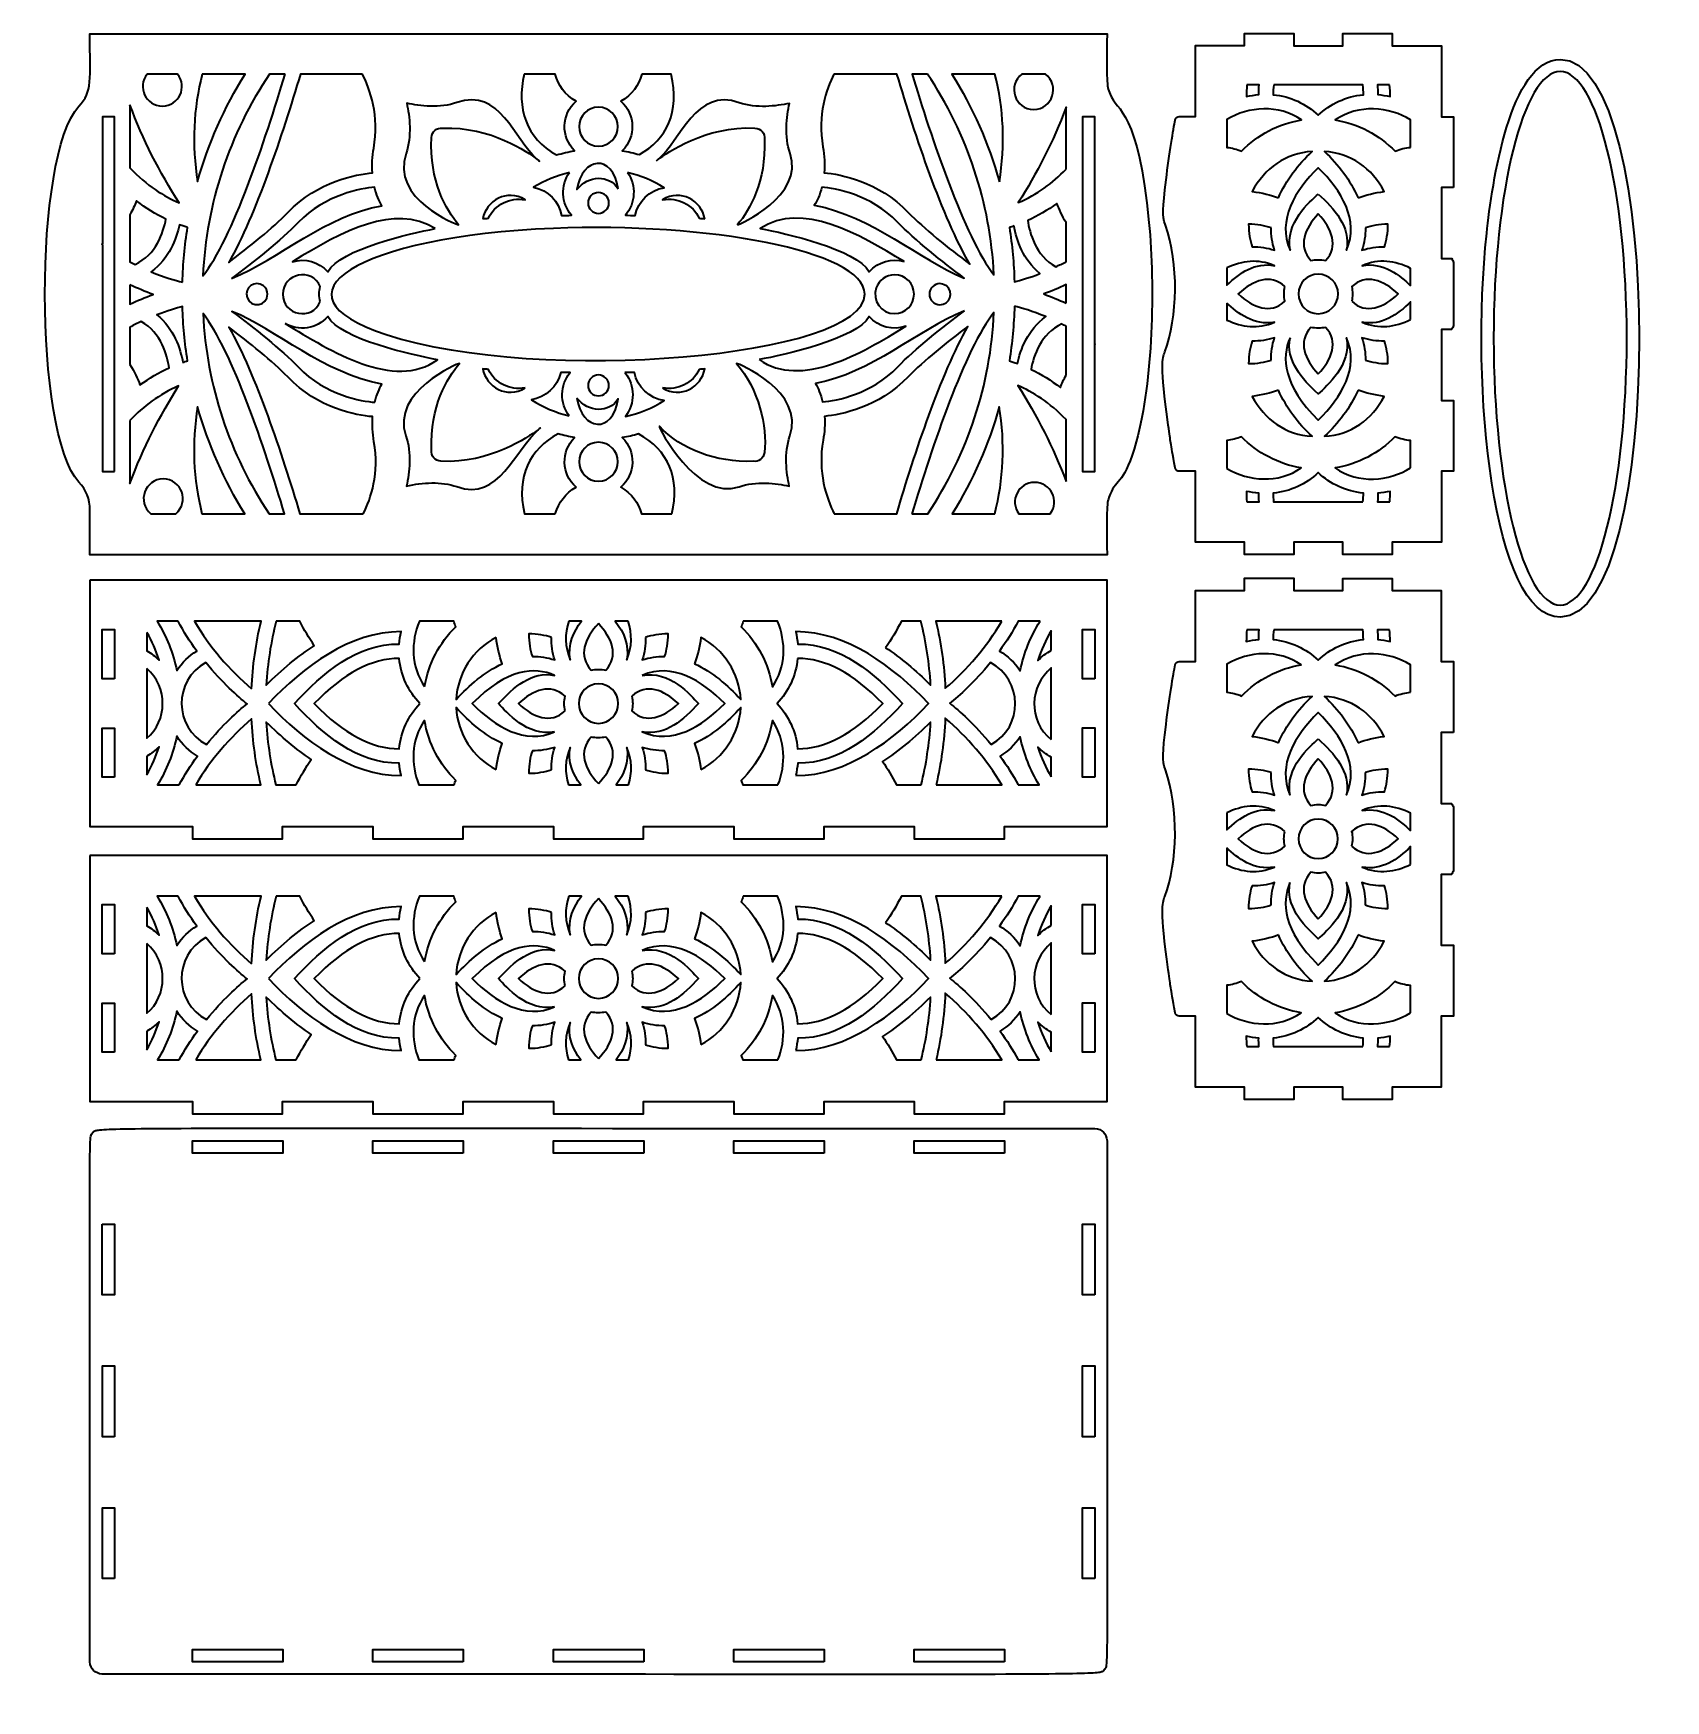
# Model space of a CAD drawing. Header units: inches. Extents: x 8 to 406, y -4 to 402.
import ezdxf

# ---------------------------------------------------------------- set-up
doc = ezdxf.new("R2010")
doc.units = ezdxf.units.IN
doc.header["$MEASUREMENT"] = 0
doc.layers.add('_U+0421_U+043B_U+043E_U+0439 1', color=7, linetype='Continuous')

msp = doc.modelspace()

# ---------------------------------------------------------------- linework, layer by layer
at = {"layer": '_U+0421_U+043B_U+043E_U+0439 1', "color": 250, "lineweight": 35, "true_color": 0x373435}
for points in [[(21.86, 268.84), (21.86, 208.83), (46.84, 208.83), (46.84, 205.84), (68.85, 205.84), (68.85, 208.83), (90.86, 208.83), (90.86, 205.84), (112.88, 205.84), (112.88, 208.83), (134.89, 208.83), (134.89, 205.84), (156.83, 205.84), (156.83, 208.83), (178.85, 208.83), (178.85, 205.84), (200.86, 205.84), (200.86, 208.83), (222.84, 208.83), (222.84, 205.84), (244.85, 205.84), (244.85, 208.83), (269.86, 208.83), (269.86, 268.84), (21.86, 268.84), (21.86, 268.84)], [(27.86, 244.85), (24.86, 244.85), (24.86, 256.85), (27.86, 256.85), (27.86, 244.85)], [(266.87, 244.85), (263.87, 244.85), (263.87, 256.85), (266.87, 256.85), (266.87, 244.85)], [(27.86, 220.83), (24.86, 220.83), (24.86, 232.82), (27.86, 232.82), (27.86, 220.83)], [(266.87, 220.86), (263.87, 220.86), (263.87, 232.86), (266.87, 232.86), (266.87, 220.86)], [(21.86, 201.81), (21.86, 141.81), (46.84, 141.81), (46.84, 138.81), (68.85, 138.81), (68.85, 141.81), (90.86, 141.81), (90.86, 138.81), (112.88, 138.81), (112.88, 141.81), (134.89, 141.81), (134.89, 138.81), (156.83, 138.81), (156.83, 141.81), (178.85, 141.81), (178.85, 138.81), (200.86, 138.81), (200.86, 141.81), (222.84, 141.81), (222.84, 138.81), (244.85, 138.81), (244.85, 141.81), (269.86, 141.81), (269.86, 201.81), (21.86, 201.81), (21.86, 201.81)], [(27.86, 177.82), (24.86, 177.82), (24.86, 189.82), (27.86, 189.82), (27.86, 177.82)], [(266.87, 177.82), (263.87, 177.82), (263.87, 189.82), (266.87, 189.82), (266.87, 177.82)], [(27.86, 153.8), (24.86, 153.8), (24.86, 165.79), (27.86, 165.79), (27.86, 153.8)], [(266.87, 153.84), (263.87, 153.84), (263.87, 165.83), (266.87, 165.83), (266.87, 153.84)], [(68.89, 129.24), (46.87, 129.24), (46.87, 132.24), (68.89, 132.24), (68.89, 129.24), (68.89, 129.24)], [(112.88, 129.24), (90.86, 129.24), (90.86, 132.24), (112.88, 132.24), (112.88, 129.24)], [(156.9, 129.24), (134.89, 129.24), (134.89, 132.24), (156.9, 132.24), (156.9, 129.24)], [(200.86, 129.24), (178.88, 129.24), (178.88, 132.24), (200.86, 132.24), (200.86, 129.24)], [(244.89, 129.24), (222.87, 129.24), (222.87, 132.24), (244.89, 132.24), (244.89, 129.24)], [(24.86, 111.95), (27.86, 111.95), (27.86, 94.66), (24.86, 94.66), (24.86, 111.95)], [(266.87, 94.66), (263.87, 94.66), (263.87, 111.95), (266.87, 111.95), (266.87, 94.66)], [(27.89, 60.09), (24.9, 60.09), (24.9, 77.38), (27.89, 77.38), (27.89, 60.09)], [(266.87, 60.09), (263.87, 60.09), (263.87, 77.38), (266.87, 77.38), (266.87, 60.09)], [(27.89, 25.52), (24.9, 25.52), (24.9, 42.81), (27.89, 42.81), (27.89, 25.52)], [(266.87, 25.52), (263.87, 25.52), (263.87, 42.81), (266.87, 42.81), (266.87, 25.52)], [(68.89, 5.24), (46.87, 5.24), (46.87, 8.23), (68.89, 8.23), (68.89, 5.24), (68.89, 5.24)], [(112.88, 5.24), (90.86, 5.24), (90.86, 8.23), (112.88, 8.23), (112.88, 5.24)], [(156.9, 5.24), (134.89, 5.24), (134.89, 8.23), (156.9, 8.23), (156.9, 5.24)], [(200.86, 5.24), (178.85, 5.24), (178.85, 8.23), (200.86, 8.23), (200.86, 5.24)], [(244.89, 5.24), (222.87, 5.24), (222.87, 8.23), (244.89, 8.23), (244.89, 5.24)]]:
    msp.add_lwpolyline(points, dxfattribs=at)
for points, knots in [([(280.09, 356.09), (277.56, 383.13), (272.28, 383.24), (270.6, 387.34), (269.65, 389.62), (269.86, 390.35), (269.86, 402.08), (269.86, 402.08), (21.86, 402.08), (21.86, 402.08), (21.86, 390.69), (22.54, 387.99), (19.18, 384.37), (8.07, 372.46), (8.2, 304.58), (19.18, 292.79), (20.97, 290.87), (21.86, 288.6), (21.86, 285.98), (21.86, 285.98), (21.86, 275.08), (21.86, 275.08), (21.86, 275.08), (269.86, 275.08), (269.86, 275.08), (269.86, 286.8), (269.64, 287.56), (270.63, 289.87), (272.19, 293.59), (274.23, 292.52), (276.99, 302.6), (281.12, 317.63), (281.58, 340.12), (280.09, 356.09)], [0, 0, 0, 0, 1, 1, 1, 2, 2, 2, 3, 3, 3, 4, 4, 4, 5, 5, 5, 6, 6, 6, 7, 7, 7, 8, 8, 8, 9, 9, 9, 10, 10, 10, 11, 11, 11, 11]), ([(354.38, 364.55), (354.38, 364.55), (354.38, 381.84), (354.38, 381.84), (354.38, 381.84), (351.38, 381.84), (351.38, 381.84), (351.38, 381.84), (351.38, 399.13), (351.38, 399.13), (351.38, 399.13), (339.39, 399.13), (339.39, 399.13), (339.39, 399.13), (339.39, 402.12), (339.39, 402.12), (339.39, 402.12), (327.39, 402.12), (327.39, 402.12), (327.39, 402.12), (327.39, 399.13), (327.39, 399.13), (327.39, 399.13), (315.4, 399.13), (315.4, 399.13), (315.4, 399.13), (315.4, 402.16), (315.4, 402.16), (315.4, 402.16), (303.4, 402.16), (303.4, 402.16), (303.4, 402.16), (303.4, 399.16), (303.4, 399.16), (303.4, 399.16), (291.41, 399.16), (291.41, 399.16), (291.41, 399.16), (291.41, 381.87), (291.41, 381.87), (291.41, 381.87), (287.46, 381.87), (287.46, 381.87), (286.96, 381.87), (286.54, 381.52), (286.47, 381.03), (286.11, 378.93), (284.98, 372.8), (284.27, 366.47), (283.46, 359.11), (283.18, 358), (284.11, 355.42), (287.43, 345.96), (287.12, 333.02), (283.96, 324.55), (283.34, 322.83), (282.72, 321.6), (284.8, 306.69), (285.47, 301.81), (285.24, 303.35), (286.47, 296.26), (286.54, 295.76), (286.96, 295.41), (287.46, 295.41), (287.46, 295.41), (291.41, 295.41), (291.41, 295.41), (291.41, 295.41), (291.41, 278.12), (291.41, 278.12), (291.41, 278.12), (303.4, 278.12), (303.4, 278.12), (303.4, 278.12), (303.4, 275.12), (303.4, 275.12), (303.4, 275.12), (315.4, 275.12), (315.4, 275.12), (315.4, 275.12), (315.4, 278.12), (315.4, 278.12), (315.4, 278.12), (327.39, 278.12), (327.39, 278.12), (327.39, 278.12), (327.39, 275.12), (327.39, 275.12), (327.39, 275.12), (339.39, 275.12), (339.39, 275.12), (339.39, 275.12), (339.39, 278.12), (339.39, 278.12), (339.39, 278.12), (351.38, 278.12), (351.38, 278.12), (351.38, 278.12), (351.38, 295.41), (351.38, 295.41), (351.38, 295.41), (354.38, 295.41), (354.38, 295.41), (354.38, 295.41), (354.38, 312.7), (354.38, 312.7), (354.38, 312.7), (351.38, 312.7), (351.38, 312.7), (351.38, 312.7), (351.38, 329.98), (351.38, 329.98), (351.38, 329.98), (353.89, 329.98), (353.89, 329.98), (354.06, 330.3), (354.23, 330.62), (354.38, 330.95), (354.38, 330.95), (354.38, 346.34), (354.38, 346.34), (354.23, 346.65), (354.08, 346.96), (353.91, 347.27), (353.91, 347.27), (351.38, 347.27), (351.38, 347.27), (351.38, 347.27), (351.38, 364.55), (351.38, 364.55), (351.38, 364.55), (354.38, 364.55), (354.38, 364.55)], [0, 0, 0, 0, 1, 1, 1, 2, 2, 2, 3, 3, 3, 4, 4, 4, 5, 5, 5, 6, 6, 6, 7, 7, 7, 8, 8, 8, 9, 9, 9, 10, 10, 10, 11, 11, 11, 12, 12, 12, 13, 13, 13, 14, 14, 14, 15, 15, 15, 16, 16, 16, 17, 17, 17, 18, 18, 18, 19, 19, 19, 20, 20, 20, 21, 21, 21, 22, 22, 22, 23, 23, 23, 24, 24, 24, 25, 25, 25, 26, 26, 26, 27, 27, 27, 28, 28, 28, 29, 29, 29, 30, 30, 30, 31, 31, 31, 32, 32, 32, 33, 33, 33, 34, 34, 34, 35, 35, 35, 36, 36, 36, 37, 37, 37, 38, 38, 38, 39, 39, 39, 40, 40, 40, 41, 41, 41, 42, 42, 42, 43, 43, 43, 44, 44, 44, 44]), ([(380.4, 395.81), (368.11, 395.81), (363.72, 365.6), (362.44, 353.44), (358.38, 315.77), (363.86, 259.85), (380.4, 259.85), (405.98, 259.85), (406.08, 395.81), (380.4, 395.81)], [0, 0, 0, 0, 1, 1, 1, 2, 2, 2, 3, 3, 3, 3]), ([(35.81, 392.24), (35.81, 392.24), (43.25, 392.24), (43.25, 392.24), (45.76, 389.12), (43.55, 384.44), (39.53, 384.44), (35.51, 384.44), (33.28, 389.12), (35.81, 392.24)], [0, 0, 0, 0, 1, 1, 1, 2, 2, 2, 3, 3, 3, 3]), ([(49.27, 392.24), (49.27, 392.24), (59.71, 392.24), (59.71, 392.24), (54.62, 384.09), (50.7, 375.26), (48.12, 366.02), (46.67, 375.01), (47.09, 383.9), (49.27, 392.24)], [0, 0, 0, 0, 1, 1, 1, 2, 2, 2, 3, 3, 3, 3]), ([(69.48, 392.24), (64.62, 376.07), (56.58, 351.98), (49.43, 343.06), (50.24, 360.69), (55.89, 377.68), (65.65, 392.24), (65.65, 392.24), (69.48, 392.24), (69.48, 392.24)], [0, 0, 0, 0, 1, 1, 1, 2, 2, 2, 3, 3, 3, 3]), ([(88.3, 392.24), (90.21, 388.49), (92.5, 382.01), (91.07, 374.19), (90.72, 372.09), (90.61, 370.06), (90.74, 368.14), (86.76, 367.8), (77.49, 366.17), (70.1, 358.47), (66.47, 354.7), (60.58, 350), (55.72, 346.33), (62.33, 357.96), (68.83, 377.55), (73.19, 392.24), (73.19, 392.24), (88.3, 392.24), (88.3, 392.24)], [0, 0, 0, 0, 1, 1, 1, 2, 2, 2, 3, 3, 3, 4, 4, 4, 5, 5, 5, 6, 6, 6, 6]), ([(127.77, 392.24), (127.77, 392.24), (135.31, 392.24), (135.31, 392.24), (136.01, 389.58), (137.7, 387.16), (140.39, 385.62), (136.79, 382.46), (136.67, 376.86), (140.05, 373.54), (138.56, 373.3), (137.09, 372.95), (135.65, 372.52), (128.26, 376.56), (125.81, 383.9), (127.77, 392.24)], [0, 0, 0, 0, 1, 1, 1, 2, 2, 2, 3, 3, 3, 4, 4, 4, 5, 5, 5, 5]), ([(156.42, 392.24), (156.42, 392.24), (163.6, 392.24), (163.6, 392.24), (165.77, 382.96), (162.48, 376.31), (155.84, 372.59), (154.48, 372.99), (153.08, 373.31), (151.67, 373.54), (155.05, 376.86), (154.94, 382.46), (151.33, 385.62), (154.02, 387.16), (155.72, 389.58), (156.42, 392.24)], [0, 0, 0, 0, 1, 1, 1, 2, 2, 2, 3, 3, 3, 4, 4, 4, 5, 5, 5, 5]), ([(203.29, 392.24), (203.29, 392.24), (218.65, 392.24), (218.65, 392.24), (223.1, 377.25), (229.7, 357.39), (236.38, 345.93), (231.3, 349.74), (225.15, 354.62), (221.4, 358.53), (214.1, 366.12), (204.89, 367.81), (200.92, 368.18), (201.08, 370.18), (200.98, 372.31), (200.6, 374.53), (199.19, 382.28), (201.37, 388.53), (203.29, 392.24)], [0, 0, 0, 0, 1, 1, 1, 2, 2, 2, 3, 3, 3, 4, 4, 4, 5, 5, 5, 6, 6, 6, 6]), ([(226.08, 392.24), (235.79, 377.75), (241.42, 360.86), (242.28, 343.33), (235.19, 352.33), (226.89, 377.08), (222.32, 392.24), (222.32, 392.24), (226.08, 392.24), (226.08, 392.24)], [0, 0, 0, 0, 1, 1, 1, 2, 2, 2, 3, 3, 3, 3]), ([(243.61, 365.99), (241.03, 375.24), (237.11, 384.08), (232.02, 392.24), (232.02, 392.24), (242.49, 392.24), (242.49, 392.24), (244.68, 383.89), (245.09, 374.98), (243.61, 365.99)], [0, 0, 0, 0, 1, 1, 1, 2, 2, 2, 3, 3, 3, 3]), ([(249.13, 392.24), (249.13, 392.24), (254.83, 392.24), (254.83, 392.24), (258.53, 389.49), (256.56, 383.61), (251.98, 383.61), (247.39, 383.61), (245.44, 389.5), (249.13, 392.24)], [0, 0, 0, 0, 1, 1, 1, 2, 2, 2, 3, 3, 3, 3]), ([(380.36, 262.81), (371.4, 262.81), (364.13, 291.95), (364.13, 327.83), (364.13, 363.74), (371.4, 392.84), (380.36, 392.84), (389.32, 392.84), (396.59, 363.74), (396.59, 327.83), (396.59, 291.91), (389.32, 262.81), (380.36, 262.81)], [0, 0, 0, 0, 1, 1, 1, 2, 2, 2, 3, 3, 3, 4, 4, 4, 4]), ([(98.95, 372.91), (100.4, 377.08), (99.83, 381.88), (99.11, 385.13), (102.37, 384.42), (107.17, 383.85), (111.34, 385.3), (121.9, 388.98), (125.19, 376.36), (130.95, 371.44), (128.65, 373.21), (119.62, 379.48), (107.93, 379.07), (106.44, 379.28), (105.19, 378.15), (105.13, 376.75), (104.64, 366.15), (108.69, 359.2), (111.75, 355.52), (111.4, 355.47), (95.09, 361.8), (98.95, 372.91)], [0, 0, 0, 0, 1, 1, 1, 2, 2, 2, 3, 3, 3, 4, 4, 4, 5, 5, 5, 6, 6, 6, 7, 7, 7, 7]), ([(180.19, 385.26), (184.36, 383.81), (189.16, 384.38), (192.42, 385.1), (191.7, 381.84), (191.13, 377.04), (192.58, 372.87), (196.18, 362.5), (180.11, 355.47), (179.76, 355.53), (182.85, 359.23), (186.71, 365.97), (186.35, 376.28), (186.56, 377.77), (185.42, 379.01), (184.03, 379.08), (171.92, 379.64), (162.51, 373.03), (160.42, 371.43), (165.95, 376.09), (169.59, 388.95), (180.19, 385.26)], [0, 0, 0, 0, 1, 1, 1, 2, 2, 2, 3, 3, 3, 4, 4, 4, 5, 5, 5, 6, 6, 6, 7, 7, 7, 7]), ([(303.98, 389.6), (303.98, 389.6), (306.96, 389.6), (306.96, 389.6), (306.88, 388.82), (306.84, 388.02), (306.85, 387.22), (305.89, 387.14), (304.88, 386.99), (303.84, 386.75), (303.84, 387.71), (303.89, 388.66), (303.98, 389.6)], [0, 0, 0, 0, 1, 1, 1, 2, 2, 2, 3, 3, 3, 4, 4, 4, 4]), ([(310.52, 389.6), (310.52, 389.6), (332.23, 389.6), (332.23, 389.6), (332.33, 388.8), (332.38, 388), (332.37, 387.21), (328.13, 386.8), (324.32, 384.99), (321.37, 382.2), (318.43, 384.98), (314.62, 386.8), (310.38, 387.21), (310.37, 388), (310.41, 388.8), (310.52, 389.6)], [0, 0, 0, 0, 1, 1, 1, 2, 2, 2, 3, 3, 3, 4, 4, 4, 5, 5, 5, 5]), ([(338.77, 389.6), (338.86, 388.66), (338.91, 387.71), (338.91, 386.75), (337.86, 386.99), (336.85, 387.14), (335.89, 387.22), (335.9, 388.02), (335.87, 388.82), (335.79, 389.6), (335.79, 389.6), (338.77, 389.6), (338.77, 389.6)], [0, 0, 0, 0, 1, 1, 1, 2, 2, 2, 3, 3, 3, 4, 4, 4, 4]), ([(31.64, 384.72), (34.7, 376.36), (38.9, 368.24), (43.59, 360.85), (39.95, 362.42), (35.71, 365.03), (31.64, 369.38), (31.64, 369.38), (31.64, 384.72), (31.64, 384.72)], [0, 0, 0, 0, 1, 1, 1, 2, 2, 2, 3, 3, 3, 3]), ([(145.86, 384.16), (148.48, 384.16), (150.6, 382.04), (150.6, 379.42), (150.6, 376.81), (148.48, 374.68), (145.86, 374.68), (143.25, 374.68), (141.13, 376.81), (141.13, 379.42), (141.13, 382.04), (143.25, 384.16), (145.86, 384.16)], [0, 0, 0, 0, 1, 1, 1, 2, 2, 2, 3, 3, 3, 4, 4, 4, 4]), ([(259.88, 369.07), (256.63, 365.67), (252.77, 362.88), (248.23, 360.91), (252.66, 367.9), (256.79, 375.83), (259.88, 384.13), (259.88, 384.13), (259.88, 369.07), (259.88, 369.07)], [0, 0, 0, 0, 1, 1, 1, 2, 2, 2, 3, 3, 3, 3]), ([(299.1, 381.2), (304.39, 384.32), (311.69, 384.96), (317.26, 381.04), (311.66, 380.14), (306.55, 377.42), (302.66, 373.45), (301.51, 373.94), (300.31, 374.24), (299.1, 374.37), (299.1, 374.37), (299.1, 381.2), (299.1, 381.2), (299.1, 381.2), (299.1, 381.2), (299.1, 381.2)], [0, 0, 0, 0, 1, 1, 1, 2, 2, 2, 3, 3, 3, 4, 4, 4, 5, 5, 5, 5]), ([(343.9, 374.37), (342.62, 374.27), (341.34, 373.96), (340.11, 373.43), (336.23, 377.41), (331.12, 380.13), (325.53, 381.04), (331.22, 384.99), (338.62, 384.27), (343.9, 381.05), (343.9, 381.05), (343.9, 374.37), (343.9, 374.37)], [0, 0, 0, 0, 1, 1, 1, 2, 2, 2, 3, 3, 3, 4, 4, 4, 4]), ([(27.89, 295.37), (27.89, 295.37), (24.9, 295.37), (24.9, 295.37), (24.9, 295.37), (24.9, 350.65), (24.9, 350.65), (24.85, 350.68), (24.8, 350.72), (24.76, 350.75), (24.8, 350.77), (24.85, 350.8), (24.9, 350.82), (24.9, 350.82), (24.9, 381.8), (24.9, 381.8), (24.9, 381.8), (27.89, 381.8), (27.89, 381.8), (27.89, 381.8), (27.89, 295.37), (27.89, 295.37)], [0, 0, 0, 0, 1, 1, 1, 2, 2, 2, 3, 3, 3, 4, 4, 4, 5, 5, 5, 6, 6, 6, 7, 7, 7, 7]), ([(266.87, 326.36), (266.87, 326.36), (266.87, 295.37), (266.87, 295.37), (266.87, 295.37), (263.87, 295.37), (263.87, 295.37), (263.87, 295.37), (263.87, 381.8), (263.87, 381.8), (263.87, 381.8), (266.87, 381.8), (266.87, 381.8), (266.87, 381.8), (266.87, 326.49), (266.87, 326.49), (266.9, 326.46), (266.93, 326.44), (266.97, 326.41), (266.93, 326.4), (266.9, 326.38), (266.87, 326.36)], [0, 0, 0, 0, 1, 1, 1, 2, 2, 2, 3, 3, 3, 4, 4, 4, 5, 5, 5, 6, 6, 6, 7, 7, 7, 7]), ([(130.98, 371.42), (131.26, 371.21), (131.43, 371.06), (131.49, 371.01), (131.32, 371.14), (131.15, 371.27), (130.98, 371.42)], [0, 0, 0, 0, 1, 1, 1, 2, 2, 2, 2]), ([(150.68, 364.25), (148.57, 367.78), (143.26, 367.66), (140.63, 364.07), (141.81, 372.09), (149.32, 373), (150.68, 364.25)], [0, 0, 0, 0, 1, 1, 1, 2, 2, 2, 2]), ([(160.01, 371.1), (160.06, 371.15), (160.19, 371.25), (160.38, 371.39), (160.26, 371.29), (160.14, 371.19), (160.01, 371.1)], [0, 0, 0, 0, 1, 1, 1, 2, 2, 2, 2]), ([(311.66, 362.08), (309.75, 362.8), (307.62, 363.3), (305.28, 363.6), (308.22, 369.25), (313.45, 373), (319.87, 373.35), (316.38, 370.13), (313.63, 366.42), (311.66, 362.08)], [0, 0, 0, 0, 1, 1, 1, 2, 2, 2, 3, 3, 3, 3]), ([(331.09, 362.08), (329.11, 366.42), (326.37, 370.13), (322.88, 373.35), (329.29, 373), (334.53, 369.25), (337.46, 363.6), (335.13, 363.3), (333, 362.8), (331.09, 362.08)], [0, 0, 0, 0, 1, 1, 1, 2, 2, 2, 3, 3, 3, 3]), ([(138.79, 368.25), (136.6, 365.1), (136.79, 360.76), (139.28, 357.81), (138.48, 357.79), (137.68, 357.77), (136.87, 357.74), (136.25, 361.16), (133.55, 363.98), (130.06, 364.65), (132.76, 366.3), (135.71, 367.52), (138.79, 368.25)], [0, 0, 0, 0, 1, 1, 1, 2, 2, 2, 3, 3, 3, 4, 4, 4, 4]), ([(152.93, 368.25), (156.08, 367.5), (159.1, 366.25), (161.86, 364.54), (158.33, 363.96), (155.52, 361.18), (154.82, 357.74), (154.03, 357.77), (153.24, 357.8), (152.45, 357.82), (154.93, 360.76), (155.13, 365.1), (152.93, 368.25)], [0, 0, 0, 0, 1, 1, 1, 2, 2, 2, 3, 3, 3, 4, 4, 4, 4]), ([(321.37, 363), (319.34, 361.13), (313.23, 356), (314.49, 349.33), (311.29, 356.63), (315.69, 363.82), (321.37, 369.41), (327.03, 363.85), (331.46, 356.63), (328.26, 349.33), (329.34, 355.07), (325.23, 359.45), (321.37, 363)], [0, 0, 0, 0, 1, 1, 1, 2, 2, 2, 3, 3, 3, 4, 4, 4, 4]), ([(56.38, 342.41), (61.61, 346.32), (68.51, 351.73), (72.64, 356.03), (79.32, 362.98), (88.1, 364.36), (91.27, 364.63), (91.73, 362.76), (92.4, 361.28), (93.05, 360.15), (79.47, 357.89), (68.19, 347.23), (56.38, 342.41)], [0, 0, 0, 0, 1, 1, 1, 2, 2, 2, 3, 3, 3, 4, 4, 4, 4]), ([(117.68, 356.98), (118.43, 361.33), (123.57, 364.38), (127.98, 361.6), (124.26, 362.27), (120.55, 360.38), (119.02, 357.09), (118.58, 357.06), (118.13, 357.02), (117.68, 356.98)], [0, 0, 0, 0, 1, 1, 1, 2, 2, 2, 3, 3, 3, 3]), ([(143.32, 360.82), (143.32, 362.23), (144.46, 363.36), (145.86, 363.36), (147.26, 363.36), (148.41, 362.23), (148.41, 360.82), (148.41, 359.42), (147.26, 358.28), (145.86, 358.28), (144.46, 358.28), (143.32, 359.42), (143.32, 360.82)], [0, 0, 0, 0, 1, 1, 1, 2, 2, 2, 3, 3, 3, 4, 4, 4, 4]), ([(171.78, 356.98), (171.34, 357.02), (170.89, 357.06), (170.44, 357.09), (168.91, 360.38), (165.2, 362.27), (161.49, 361.6), (165.89, 364.38), (171.03, 361.33), (171.78, 356.98)], [0, 0, 0, 0, 1, 1, 1, 2, 2, 2, 3, 3, 3, 3]), ([(200.34, 364.68), (203.5, 364.39), (212.22, 362.98), (218.85, 356.09), (222.97, 351.8), (229.84, 346.41), (235.05, 342.52), (224.1, 346.93), (212.64, 357.68), (198.49, 360.25), (199.17, 361.36), (199.85, 362.82), (200.34, 364.68)], [0, 0, 0, 0, 1, 1, 1, 2, 2, 2, 3, 3, 3, 4, 4, 4, 4]), ([(31.64, 357.94), (32.29, 359.11), (32.82, 360.28), (33.23, 361.33), (35.5, 359.58), (37.9, 358.1), (40.39, 356.9), (39.78, 353.48), (38.02, 348.23), (32.87, 345.85), (32.46, 346.05), (32.05, 346.26), (31.64, 346.48), (31.64, 346.48), (31.64, 357.94), (31.64, 357.94)], [0, 0, 0, 0, 1, 1, 1, 2, 2, 2, 3, 3, 3, 4, 4, 4, 5, 5, 5, 5]), ([(106.07, 354.56), (99.8, 353.36), (83.02, 349.61), (79.85, 344.05), (77.67, 346.54), (74.29, 347.39), (71.25, 346.49), (83.56, 354.04), (96.09, 360.73), (106.07, 354.56)], [0, 0, 0, 0, 1, 1, 1, 2, 2, 2, 3, 3, 3, 3]), ([(220.38, 346.52), (217.44, 347.37), (214.07, 346.57), (211.87, 344.05), (208.72, 349.57), (191.41, 353.44), (185.29, 354.59), (195.46, 361.35), (209.53, 353.17), (220.38, 346.52)], [0, 0, 0, 0, 1, 1, 1, 2, 2, 2, 3, 3, 3, 3]), ([(259.88, 346.49), (259.05, 346.06), (258.21, 345.64), (257.35, 345.24), (252.44, 348.01), (250.98, 353.57), (250.54, 356.53), (253, 357.64), (255.38, 359.04), (257.65, 360.7), (258.19, 359.28), (258.92, 357.65), (259.88, 356.05), (259.88, 356.05), (259.88, 346.49), (259.88, 346.49), (259.88, 346.49), (259.88, 346.49), (259.88, 346.49)], [0, 0, 0, 0, 1, 1, 1, 2, 2, 2, 3, 3, 3, 4, 4, 4, 5, 5, 5, 6, 6, 6, 6]), ([(321.37, 358.13), (324.77, 354.56), (326.39, 350.26), (323.17, 346.79), (321.98, 347.06), (320.77, 347.06), (319.58, 346.79), (316.36, 350.29), (317.97, 354.55), (321.37, 358.13)], [0, 0, 0, 0, 1, 1, 1, 2, 2, 2, 3, 3, 3, 3]), ([(44.43, 341.49), (42.74, 341.92), (40.03, 342.71), (36.78, 344.05), (41.18, 347.2), (42.97, 352.09), (43.7, 355.5), (44.45, 355.23), (45.11, 355.02), (45.67, 354.85), (44.97, 350.47), (44.56, 345.99), (44.43, 341.49)], [0, 0, 0, 0, 1, 1, 1, 2, 2, 2, 3, 3, 3, 4, 4, 4, 4]), ([(94.14, 328.74), (64.29, 338.45), (87.21, 352.66), (134.92, 354.61), (172.1, 356.15), (210.78, 349.21), (210.78, 338.6), (210.78, 323.2), (131.72, 316.49), (94.14, 328.74)], [0, 0, 0, 0, 1, 1, 1, 2, 2, 2, 3, 3, 3, 3]), ([(247.19, 355.21), (247.8, 351.83), (249.39, 346.94), (253.51, 343.6), (250.94, 342.61), (248.79, 341.99), (247.29, 341.61), (247.16, 346.06), (246.75, 350.51), (246.05, 354.85), (246.43, 354.96), (246.81, 355.08), (247.19, 355.21)], [0, 0, 0, 0, 1, 1, 1, 2, 2, 2, 3, 3, 3, 4, 4, 4, 4]), ([(309.9, 354.76), (309.86, 352.93), (310.11, 351.12), (310.71, 349.3), (308.92, 349.9), (307.12, 350.16), (305.25, 350.11), (304.71, 351.66), (304.42, 353.5), (304.38, 355.64), (306.51, 355.6), (308.35, 355.3), (309.9, 354.76)], [0, 0, 0, 0, 1, 1, 1, 2, 2, 2, 3, 3, 3, 4, 4, 4, 4]), ([(332.85, 354.76), (334.39, 355.3), (336.24, 355.6), (338.37, 355.64), (338.33, 353.5), (338.04, 351.66), (337.5, 350.11), (335.63, 350.16), (333.83, 349.9), (332.03, 349.3), (332.63, 351.09), (332.89, 352.89), (332.85, 354.76)], [0, 0, 0, 0, 1, 1, 1, 2, 2, 2, 3, 3, 3, 4, 4, 4, 4]), ([(299.1, 345.01), (302.77, 346.75), (306.72, 347.27), (310.69, 345.53), (306, 346.41), (302.2, 343.81), (299.1, 340.8), (299.1, 340.8), (299.1, 345.01), (299.1, 345.01)], [0, 0, 0, 0, 1, 1, 1, 2, 2, 2, 3, 3, 3, 3]), ([(343.9, 340.6), (341.38, 343.13), (337.17, 346.49), (332.06, 345.53), (336.12, 347.31), (340.16, 346.73), (343.9, 344.88), (343.9, 344.88), (343.9, 340.6), (343.9, 340.6)], [0, 0, 0, 0, 1, 1, 1, 2, 2, 2, 3, 3, 3, 3]), ([(65.19, 338.58), (65.19, 335.7), (61.13, 334.99), (60.19, 337.76), (59.36, 340.22), (62.22, 342.1), (64.16, 340.64), (64.82, 340.14), (65.19, 339.39), (65.19, 338.58)], [0, 0, 0, 0, 1, 1, 1, 2, 2, 2, 3, 3, 3, 3]), ([(78.03, 336.77), (76.06, 332.01), (68.91, 333.41), (68.91, 338.58), (68.91, 343.71), (76, 345.16), (78.01, 340.43), (77.71, 339.28), (77.7, 338), (78.03, 336.77)], [0, 0, 0, 0, 1, 1, 1, 2, 2, 2, 3, 3, 3, 3]), ([(222.81, 338.58), (222.81, 335.97), (220.69, 333.84), (218.07, 333.84), (214.76, 333.84), (212.55, 337.14), (213.59, 340.11), (214.23, 341.98), (216, 343.32), (218.07, 343.32), (220.69, 343.32), (222.81, 341.2), (222.81, 338.58)], [0, 0, 0, 0, 1, 1, 1, 2, 2, 2, 3, 3, 3, 4, 4, 4, 4]), ([(313.22, 340.44), (312.96, 339.26), (312.96, 338.05), (313.22, 336.85), (309.72, 333.63), (305.46, 335.24), (301.88, 338.64), (305.43, 342.01), (309.73, 343.68), (313.22, 340.44)], [0, 0, 0, 0, 1, 1, 1, 2, 2, 2, 3, 3, 3, 3]), ([(321.37, 333.82), (318.71, 333.82), (316.55, 335.98), (316.55, 338.64), (316.55, 341.3), (318.71, 343.46), (321.37, 343.46), (324.03, 343.46), (326.2, 341.3), (326.2, 338.64), (326.2, 335.98), (324.03, 333.82), (321.37, 333.82)], [0, 0, 0, 0, 1, 1, 1, 2, 2, 2, 3, 3, 3, 4, 4, 4, 4]), ([(329.53, 336.85), (329.79, 338.02), (329.79, 339.23), (329.53, 340.43), (333.02, 343.65), (337.28, 342.04), (340.86, 338.64), (337.32, 335.28), (333.02, 333.6), (329.53, 336.85)], [0, 0, 0, 0, 1, 1, 1, 2, 2, 2, 3, 3, 3, 3]), ([(31.64, 340.88), (33.47, 340.01), (35.35, 339.22), (37.28, 338.52), (35.35, 337.82), (33.47, 337.03), (31.64, 336.16), (31.64, 336.16), (31.64, 340.88), (31.64, 340.88)], [0, 0, 0, 0, 1, 1, 1, 2, 2, 2, 3, 3, 3, 3]), ([(229.1, 336.01), (227.69, 336.01), (226.54, 337.16), (226.54, 338.58), (226.54, 340.03), (227.72, 341.15), (229.1, 341.15), (229.69, 341.15), (229.72, 341.06), (230.71, 340.58), (232.59, 339.08), (231.54, 336.01), (229.1, 336.01)], [0, 0, 0, 0, 1, 1, 1, 2, 2, 2, 3, 3, 3, 4, 4, 4, 4]), ([(259.88, 336.38), (258.12, 337.21), (256.3, 337.96), (254.44, 338.64), (256.3, 339.32), (258.12, 340.07), (259.88, 340.91), (259.88, 340.91), (259.88, 336.38), (259.88, 336.38)], [0, 0, 0, 0, 1, 1, 1, 2, 2, 2, 3, 3, 3, 3]), ([(44.53, 321.96), (43.92, 325.34), (42.34, 330.22), (38.22, 333.56), (40.79, 334.55), (42.93, 335.18), (44.43, 335.56), (44.56, 331.1), (44.98, 326.66), (45.67, 322.31), (45.3, 322.2), (44.92, 322.09), (44.53, 321.96)], [0, 0, 0, 0, 1, 1, 1, 2, 2, 2, 3, 3, 3, 4, 4, 4, 4]), ([(65.55, 285.07), (55.9, 299.53), (50.29, 316.37), (49.44, 333.85), (56.52, 324.95), (64.52, 301.01), (69.32, 285.07), (69.32, 285.07), (65.55, 285.07), (65.55, 285.07)], [0, 0, 0, 0, 1, 1, 1, 2, 2, 2, 3, 3, 3, 3]), ([(91.33, 312.23), (88.15, 312.5), (79.36, 313.85), (72.64, 320.84), (68.55, 325.1), (61.9, 330.34), (56.46, 334.4), (67.15, 330.08), (79.13, 319.12), (93.08, 316.66), (92.43, 315.55), (91.78, 314.08), (91.33, 312.23)], [0, 0, 0, 0, 1, 1, 1, 2, 2, 2, 3, 3, 3, 4, 4, 4, 4]), ([(235.11, 334.51), (229.87, 330.61), (222.98, 325.2), (218.85, 320.9), (212.38, 314.16), (204.01, 312.66), (200.5, 312.32), (200.06, 314.2), (199.41, 315.7), (198.78, 316.84), (212.32, 319.26), (223.43, 329.75), (235.11, 334.51)], [0, 0, 0, 0, 1, 1, 1, 2, 2, 2, 3, 3, 3, 4, 4, 4, 4]), ([(222.29, 285.07), (227.2, 301.42), (235.17, 325.24), (242.3, 334.11), (241.48, 316.52), (235.88, 299.6), (226.17, 285.07), (226.17, 285.07), (222.29, 285.07), (222.29, 285.07)], [0, 0, 0, 0, 1, 1, 1, 2, 2, 2, 3, 3, 3, 3]), ([(247.3, 335.68), (248.99, 335.25), (251.7, 334.45), (254.95, 333.11), (250.54, 329.97), (248.75, 325.08), (248.03, 321.66), (247.28, 321.93), (246.61, 322.15), (246.05, 322.31), (246.75, 326.69), (247.17, 331.18), (247.3, 335.68)], [0, 0, 0, 0, 1, 1, 1, 2, 2, 2, 3, 3, 3, 4, 4, 4, 4]), ([(299.1, 336.43), (301.65, 333.94), (305.75, 330.82), (310.69, 331.76), (306.72, 330.02), (302.77, 330.53), (299.1, 332.28), (299.1, 332.28), (299.1, 336.43), (299.1, 336.43)], [0, 0, 0, 0, 1, 1, 1, 2, 2, 2, 3, 3, 3, 3]), ([(343.9, 332.4), (340.16, 330.56), (336.12, 329.98), (332.06, 331.76), (336.85, 330.85), (340.71, 333.58), (343.9, 336.74), (343.9, 336.74), (343.9, 332.4), (343.9, 332.4)], [0, 0, 0, 0, 1, 1, 1, 2, 2, 2, 3, 3, 3, 3]), ([(31.64, 330.56), (32.54, 331.04), (33.45, 331.49), (34.37, 331.93), (39.29, 329.16), (40.75, 323.6), (41.18, 320.64), (38.73, 319.52), (36.34, 318.12), (34.07, 316.47), (33.5, 317.98), (32.71, 319.74), (31.64, 321.44), (31.64, 321.44), (31.64, 330.56), (31.64, 330.56)], [0, 0, 0, 0, 1, 1, 1, 2, 2, 2, 3, 3, 3, 4, 4, 4, 5, 5, 5, 5]), ([(88.51, 285.07), (88.51, 285.07), (73.04, 285.07), (73.04, 285.07), (68.7, 299.64), (62.29, 318.96), (55.77, 330.51), (60.6, 326.86), (66.48, 322.16), (70.1, 318.4), (77.51, 310.68), (86.8, 309.06), (90.78, 308.73), (90.65, 306.8), (90.77, 304.76), (91.12, 302.63), (92.52, 294.98), (90.41, 288.79), (88.51, 285.07)], [0, 0, 0, 0, 1, 1, 1, 2, 2, 2, 3, 3, 3, 4, 4, 4, 5, 5, 5, 6, 6, 6, 6]), ([(69.45, 331.45), (72.7, 329.55), (77.15, 330.01), (79.85, 333.11), (83.02, 327.58), (100.47, 323.75), (106.61, 322.6), (95.96, 315.04), (80.72, 324.59), (69.45, 331.45)], [0, 0, 0, 0, 1, 1, 1, 2, 2, 2, 3, 3, 3, 3]), ([(185.01, 322.63), (191.06, 323.75), (208.76, 327.65), (211.87, 333.11), (214.14, 330.52), (217.71, 329.71), (220.81, 330.78), (209.84, 324.04), (195.36, 315.52), (185.01, 322.63)], [0, 0, 0, 0, 1, 1, 1, 2, 2, 2, 3, 3, 3, 3]), ([(203.36, 285.07), (201.46, 288.84), (199.25, 295.25), (200.65, 302.97), (201, 304.99), (201.11, 306.95), (201, 308.81), (204.94, 309.2), (214.13, 310.9), (221.4, 318.46), (225.06, 322.27), (231.04, 327.04), (235.94, 330.73), (229.38, 319.13), (222.93, 299.69), (218.58, 285.07), (218.58, 285.07), (203.36, 285.07), (203.36, 285.07)], [0, 0, 0, 0, 1, 1, 1, 2, 2, 2, 3, 3, 3, 4, 4, 4, 5, 5, 5, 6, 6, 6, 6]), ([(259.88, 318.85), (259.32, 317.81), (258.86, 316.77), (258.49, 315.83), (256.22, 317.58), (253.82, 319.07), (251.34, 320.26), (251.95, 323.68), (253.71, 328.93), (258.85, 331.32), (259.2, 331.15), (259.54, 330.97), (259.88, 330.79), (259.88, 330.79), (259.88, 318.85), (259.88, 318.85), (259.88, 318.85), (259.88, 318.85), (259.88, 318.85)], [0, 0, 0, 0, 1, 1, 1, 2, 2, 2, 3, 3, 3, 4, 4, 4, 5, 5, 5, 6, 6, 6, 6]), ([(321.37, 319.15), (318.02, 322.68), (316.33, 326.99), (319.58, 330.49), (320.77, 330.23), (321.98, 330.23), (323.17, 330.49), (326.4, 326.98), (324.76, 322.72), (321.37, 319.15)], [0, 0, 0, 0, 1, 1, 1, 2, 2, 2, 3, 3, 3, 3]), ([(309.9, 322.52), (308.36, 321.98), (306.51, 321.68), (304.38, 321.65), (304.42, 323.78), (304.71, 325.62), (305.25, 327.17), (307.12, 327.12), (308.92, 327.38), (310.71, 327.98), (310.12, 326.19), (309.86, 324.39), (309.9, 322.52)], [0, 0, 0, 0, 1, 1, 1, 2, 2, 2, 3, 3, 3, 4, 4, 4, 4]), ([(314.49, 327.95), (313.42, 322.29), (317.38, 317.97), (321.37, 314.28), (323.44, 316.19), (329.52, 321.3), (328.26, 327.95), (331.46, 320.65), (327.03, 313.44), (321.37, 307.87), (312.78, 316.33), (312.37, 323.13), (314.49, 327.95)], [0, 0, 0, 0, 1, 1, 1, 2, 2, 2, 3, 3, 3, 4, 4, 4, 4]), ([(332.85, 322.52), (332.89, 324.37), (332.63, 326.17), (332.03, 327.98), (333.82, 327.38), (335.63, 327.12), (337.5, 327.17), (338.04, 325.62), (338.33, 323.78), (338.37, 321.65), (336.24, 321.68), (334.39, 321.98), (332.85, 322.52)], [0, 0, 0, 0, 1, 1, 1, 2, 2, 2, 3, 3, 3, 4, 4, 4, 4]), ([(111.3, 291.67), (107.5, 292.99), (102.99, 292.7), (99.07, 291.83), (99.79, 295.09), (100.36, 299.89), (98.91, 304.06), (95.19, 314.75), (111.65, 321.76), (112, 321.71), (108.96, 318.14), (104.76, 311.26), (105.14, 300.65), (104.94, 299.18), (106.03, 297.92), (107.46, 297.85), (119.39, 297.3), (128.71, 303.69), (131.16, 305.55), (131.33, 305.71), (131.51, 305.85), (131.68, 305.97), (125.22, 300.62), (121.88, 287.98), (111.3, 291.67)], [0, 0, 0, 0, 1, 1, 1, 2, 2, 2, 3, 3, 3, 4, 4, 4, 5, 5, 5, 6, 6, 6, 7, 7, 7, 8, 8, 8, 8]), ([(192.54, 304.02), (191.09, 299.85), (191.66, 295.05), (192.38, 291.79), (189.12, 292.51), (184.32, 293.08), (180.15, 291.63), (169.82, 288.04), (160.36, 306.25), (160.71, 306.41), (166.03, 300.72), (174.51, 297.54), (183.58, 297.85), (184.88, 297.69), (186.12, 298.53), (186.34, 300.01), (187.1, 306.39), (184.95, 315.42), (179.51, 321.71), (179.86, 321.76), (196.33, 314.92), (192.54, 304.02)], [0, 0, 0, 0, 1, 1, 1, 2, 2, 2, 3, 3, 3, 4, 4, 4, 5, 5, 5, 6, 6, 6, 7, 7, 7, 7]), ([(127.98, 315.74), (123.57, 312.96), (118.43, 316.01), (117.68, 320.36), (118.13, 320.32), (118.58, 320.29), (119.02, 320.25), (120.55, 316.96), (124.26, 315.07), (127.98, 315.74)], [0, 0, 0, 0, 1, 1, 1, 2, 2, 2, 3, 3, 3, 3]), ([(138.71, 308.93), (135.45, 309.72), (132.35, 311.04), (129.51, 312.85), (133.02, 313.37), (135.89, 316.07), (136.65, 319.52), (137.41, 319.5), (138.17, 319.48), (138.93, 319.46), (136.47, 316.42), (136.42, 312.01), (138.71, 308.93)], [0, 0, 0, 0, 1, 1, 1, 2, 2, 2, 3, 3, 3, 4, 4, 4, 4]), ([(148.41, 316.34), (148.41, 314.94), (147.26, 313.8), (145.86, 313.8), (144.46, 313.8), (143.32, 314.94), (143.32, 316.34), (143.32, 317.74), (144.46, 318.89), (145.86, 318.89), (147.26, 318.89), (148.41, 317.74), (148.41, 316.34)], [0, 0, 0, 0, 1, 1, 1, 2, 2, 2, 3, 3, 3, 4, 4, 4, 4]), ([(152.32, 319.46), (153.09, 319.48), (153.87, 319.5), (154.65, 319.53), (155.35, 315.95), (158.33, 313.15), (161.91, 312.66), (158.99, 310.84), (155.8, 309.54), (152.45, 308.8), (154.8, 311.84), (154.86, 316.35), (152.32, 319.46)], [0, 0, 0, 0, 1, 1, 1, 2, 2, 2, 3, 3, 3, 4, 4, 4, 4]), ([(161.49, 315.74), (165.2, 315.07), (168.91, 316.96), (170.44, 320.25), (170.89, 320.29), (171.33, 320.32), (171.78, 320.36), (171.03, 316.01), (165.89, 312.96), (161.49, 315.74)], [0, 0, 0, 0, 1, 1, 1, 2, 2, 2, 3, 3, 3, 3]), ([(31.64, 307.82), (34.93, 311.3), (38.85, 314.17), (43.48, 316.23), (38.99, 309.13), (34.76, 301), (31.64, 292.48), (31.64, 292.48), (31.64, 307.82), (31.64, 307.82)], [0, 0, 0, 0, 1, 1, 1, 2, 2, 2, 3, 3, 3, 3]), ([(140.63, 313.27), (143.26, 309.68), (148.57, 309.56), (150.69, 313.09), (149.32, 304.34), (141.81, 305.25), (140.63, 313.27)], [0, 0, 0, 0, 1, 1, 1, 2, 2, 2, 2]), ([(259.88, 292.93), (256.84, 301.14), (252.71, 309.09), (248.13, 316.31), (251.72, 314.77), (255.88, 312.22), (259.88, 308), (259.88, 308), (259.88, 292.93), (259.88, 292.93)], [0, 0, 0, 0, 1, 1, 1, 2, 2, 2, 3, 3, 3, 3]), ([(311.66, 315.2), (313.63, 310.86), (316.38, 307.15), (319.87, 303.94), (313.45, 304.28), (308.22, 308.04), (305.28, 313.68), (307.62, 313.98), (309.75, 314.49), (311.66, 315.2)], [0, 0, 0, 0, 1, 1, 1, 2, 2, 2, 3, 3, 3, 3]), ([(331.09, 315.2), (333, 314.49), (335.13, 313.98), (337.46, 313.68), (334.53, 308.04), (329.29, 304.28), (322.88, 303.94), (326.37, 307.15), (329.11, 310.86), (331.09, 315.2)], [0, 0, 0, 0, 1, 1, 1, 2, 2, 2, 3, 3, 3, 3]), ([(49.19, 285.07), (47.05, 293.39), (46.7, 302.22), (48.12, 311.15), (50.69, 301.96), (54.57, 293.18), (59.62, 285.07), (59.62, 285.07), (49.19, 285.07), (49.19, 285.07)], [0, 0, 0, 0, 1, 1, 1, 2, 2, 2, 3, 3, 3, 3]), ([(242.49, 285.07), (242.49, 285.07), (232.11, 285.07), (232.11, 285.07), (237.15, 293.17), (241.04, 301.96), (243.6, 311.14), (245.05, 302.21), (244.64, 293.36), (242.49, 285.07)], [0, 0, 0, 0, 1, 1, 1, 2, 2, 2, 3, 3, 3, 3]), ([(135.34, 285.07), (135.34, 285.07), (127.8, 285.07), (127.8, 285.07), (125.75, 294.14), (129.16, 300.93), (136.01, 304.54), (137.34, 304.16), (138.69, 303.85), (140.05, 303.63), (136.68, 300.31), (136.79, 294.71), (140.39, 291.54), (137.9, 290.12), (136.11, 287.8), (135.34, 285.07)], [0, 0, 0, 0, 1, 1, 1, 2, 2, 2, 3, 3, 3, 4, 4, 4, 5, 5, 5, 5]), ([(145.86, 293), (143.25, 293), (141.13, 295.13), (141.13, 297.74), (141.13, 300.36), (143.25, 302.48), (145.86, 302.48), (148.48, 302.48), (150.6, 300.36), (150.6, 297.74), (150.6, 295.13), (148.48, 293), (145.86, 293)], [0, 0, 0, 0, 1, 1, 1, 2, 2, 2, 3, 3, 3, 4, 4, 4, 4]), ([(163.79, 285.07), (163.79, 285.07), (156.38, 285.07), (156.38, 285.07), (155.66, 287.67), (153.97, 290.03), (151.33, 291.54), (154.94, 294.7), (155.06, 300.3), (151.67, 303.63), (153.01, 303.85), (154.34, 304.14), (155.64, 304.52), (162.86, 300.7), (165.78, 293.69), (163.79, 285.07)], [0, 0, 0, 0, 1, 1, 1, 2, 2, 2, 3, 3, 3, 4, 4, 4, 5, 5, 5, 5]), ([(299.1, 296.08), (299.1, 296.08), (299.1, 302.93), (299.1, 302.93), (300.29, 303.06), (301.48, 303.36), (302.64, 303.85), (306.52, 299.88), (311.63, 297.16), (317.22, 296.25), (311.62, 292.35), (304.36, 292.99), (299.1, 296.08)], [0, 0, 0, 0, 1, 1, 1, 2, 2, 2, 3, 3, 3, 4, 4, 4, 4]), ([(343.9, 296.23), (338.59, 292.99), (331.14, 292.26), (325.49, 296.24), (331.09, 297.15), (336.2, 299.86), (340.08, 303.84), (341.31, 303.31), (342.6, 303), (343.9, 302.89), (343.9, 302.89), (343.9, 296.23), (343.9, 296.23)], [0, 0, 0, 0, 1, 1, 1, 2, 2, 2, 3, 3, 3, 4, 4, 4, 4]), ([(42.78, 285.07), (42.78, 285.07), (36.71, 285.07), (36.71, 285.07), (33.24, 287.91), (35.27, 293.55), (39.75, 293.55), (44.22, 293.55), (46.25, 287.91), (42.78, 285.07)], [0, 0, 0, 0, 1, 1, 1, 2, 2, 2, 3, 3, 3, 3]), ([(256.02, 285.07), (256.02, 285.07), (248.37, 285.07), (248.37, 285.07), (246.01, 288.2), (248.26, 292.72), (252.2, 292.72), (256.15, 292.72), (258.38, 288.19), (256.02, 285.07)], [0, 0, 0, 0, 1, 1, 1, 2, 2, 2, 3, 3, 3, 3]), ([(332.27, 288), (332.27, 288), (310.48, 288), (310.48, 288), (310.4, 288.7), (310.37, 289.39), (310.38, 290.08), (314.61, 290.48), (318.42, 292.29), (321.37, 295.09), (324.32, 292.3), (328.13, 290.48), (332.37, 290.08), (332.37, 289.39), (332.34, 288.7), (332.27, 288)], [0, 0, 0, 0, 1, 1, 1, 2, 2, 2, 3, 3, 3, 4, 4, 4, 5, 5, 5, 5]), ([(303.95, 288), (303.88, 288.84), (303.84, 289.68), (303.84, 290.53), (304.88, 290.3), (305.89, 290.14), (306.85, 290.06), (306.84, 289.37), (306.87, 288.68), (306.93, 288), (306.93, 288), (303.95, 288), (303.95, 288)], [0, 0, 0, 0, 1, 1, 1, 2, 2, 2, 3, 3, 3, 4, 4, 4, 4]), ([(338.79, 288), (338.79, 288), (335.82, 288), (335.82, 288), (335.88, 288.68), (335.9, 289.37), (335.89, 290.06), (336.85, 290.14), (337.86, 290.3), (338.91, 290.53), (338.91, 289.68), (338.87, 288.84), (338.79, 288)], [0, 0, 0, 0, 1, 1, 1, 2, 2, 2, 3, 3, 3, 4, 4, 4, 4]), ([(354.37, 231.75), (354.37, 231.75), (354.37, 249.03), (354.37, 249.03), (354.37, 249.03), (351.37, 249.03), (351.37, 249.03), (351.37, 249.03), (351.37, 266.32), (351.37, 266.32), (351.37, 266.32), (339.37, 266.32), (339.37, 266.32), (339.37, 266.32), (339.37, 269.32), (339.37, 269.32), (339.37, 269.32), (327.38, 269.32), (327.38, 269.32), (327.38, 269.32), (327.38, 266.32), (327.38, 266.32), (327.38, 266.32), (315.38, 266.32), (315.38, 266.32), (315.38, 266.32), (315.38, 269.35), (315.38, 269.35), (315.38, 269.35), (303.39, 269.35), (303.39, 269.35), (303.39, 269.35), (303.39, 266.35), (303.39, 266.35), (303.39, 266.35), (291.4, 266.35), (291.4, 266.35), (291.4, 266.35), (291.4, 249.07), (291.4, 249.07), (291.4, 249.07), (287.44, 249.07), (287.44, 249.07), (286.95, 249.07), (286.53, 248.72), (286.46, 248.22), (286.09, 246.12), (284.97, 240), (284.26, 233.67), (283.44, 226.31), (283.16, 225.2), (284.09, 222.61), (287.42, 213.15), (287.11, 200.21), (283.95, 191.74), (283.33, 190.02), (282.71, 188.8), (284.79, 173.88), (285.46, 169.01), (285.23, 170.54), (286.46, 163.45), (286.53, 162.96), (286.95, 162.6), (287.44, 162.6), (287.44, 162.6), (291.4, 162.6), (291.4, 162.6), (291.4, 162.6), (291.4, 145.32), (291.4, 145.32), (291.4, 145.32), (303.39, 145.32), (303.39, 145.32), (303.39, 145.32), (303.39, 142.32), (303.39, 142.32), (303.39, 142.32), (315.38, 142.32), (315.38, 142.32), (315.38, 142.32), (315.38, 145.32), (315.38, 145.32), (315.38, 145.32), (327.38, 145.32), (327.38, 145.32), (327.38, 145.32), (327.38, 142.32), (327.38, 142.32), (327.38, 142.32), (339.37, 142.32), (339.37, 142.32), (339.37, 142.32), (339.37, 145.32), (339.37, 145.32), (339.37, 145.32), (351.37, 145.32), (351.37, 145.32), (351.37, 145.32), (351.37, 162.6), (351.37, 162.6), (351.37, 162.6), (354.37, 162.6), (354.37, 162.6), (354.37, 162.6), (354.37, 179.89), (354.37, 179.89), (354.37, 179.89), (351.37, 179.89), (351.37, 179.89), (351.37, 179.89), (351.37, 197.17), (351.37, 197.17), (351.37, 197.17), (353.88, 197.17), (353.88, 197.17), (354.05, 197.49), (354.21, 197.81), (354.37, 198.14), (354.37, 198.14), (354.37, 213.53), (354.37, 213.53), (354.22, 213.84), (354.06, 214.16), (353.89, 214.46), (353.89, 214.46), (351.37, 214.46), (351.37, 214.46), (351.37, 214.46), (351.37, 231.75), (351.37, 231.75), (351.37, 231.75), (354.37, 231.75), (354.37, 231.75)], [0, 0, 0, 0, 1, 1, 1, 2, 2, 2, 3, 3, 3, 4, 4, 4, 5, 5, 5, 6, 6, 6, 7, 7, 7, 8, 8, 8, 9, 9, 9, 10, 10, 10, 11, 11, 11, 12, 12, 12, 13, 13, 13, 14, 14, 14, 15, 15, 15, 16, 16, 16, 17, 17, 17, 18, 18, 18, 19, 19, 19, 20, 20, 20, 21, 21, 21, 22, 22, 22, 23, 23, 23, 24, 24, 24, 25, 25, 25, 26, 26, 26, 27, 27, 27, 28, 28, 28, 29, 29, 29, 30, 30, 30, 31, 31, 31, 32, 32, 32, 33, 33, 33, 34, 34, 34, 35, 35, 35, 36, 36, 36, 37, 37, 37, 38, 38, 38, 39, 39, 39, 40, 40, 40, 41, 41, 41, 42, 42, 42, 43, 43, 43, 44, 44, 44, 44]), ([(35.76, 256.15), (36.97, 254.04), (37.97, 251.78), (38.73, 249.39), (37.82, 250.29), (36.82, 251.05), (35.76, 251.67), (35.76, 251.67), (35.76, 256.15), (35.76, 256.15)], [0, 0, 0, 0, 1, 1, 1, 2, 2, 2, 3, 3, 3, 3]), ([(43.36, 258.86), (44.71, 256.35), (46.25, 253.93), (47.95, 251.6), (46.03, 250.46), (44.33, 248.85), (43.05, 246.86), (42.13, 251.16), (40.5, 255.21), (38.26, 258.86), (38.26, 258.86), (43.36, 258.86), (43.36, 258.86)], [0, 0, 0, 0, 1, 1, 1, 2, 2, 2, 3, 3, 3, 4, 4, 4, 4]), ([(61.3, 242.38), (55.85, 247.02), (51.02, 252.61), (47.39, 258.86), (47.39, 258.86), (63.6, 258.86), (63.6, 258.86), (62.31, 253.5), (61.53, 247.99), (61.3, 242.38)], [0, 0, 0, 0, 1, 1, 1, 2, 2, 2, 3, 3, 3, 3]), ([(67.26, 258.86), (67.26, 258.86), (73.02, 258.86), (73.02, 258.86), (74.14, 256.73), (75.33, 254.74), (76.57, 252.9), (72.69, 250.38), (68.78, 247.18), (64.87, 243.3), (65.17, 248.64), (65.98, 253.84), (67.26, 258.86)], [0, 0, 0, 0, 1, 1, 1, 2, 2, 2, 3, 3, 3, 4, 4, 4, 4]), ([(65.4, 238.8), (74, 247.83), (85.28, 256.36), (97.75, 256.33), (97.52, 255.28), (97.36, 254.28), (97.28, 253.32), (87, 253.42), (78.65, 246.3), (71.73, 238.8), (78.69, 231.25), (87.02, 224.16), (97.28, 224.27), (97.36, 223.32), (97.52, 222.31), (97.75, 221.26), (85.3, 221.23), (74.02, 229.74), (65.4, 238.8)], [0, 0, 0, 0, 1, 1, 1, 2, 2, 2, 3, 3, 3, 4, 4, 4, 5, 5, 5, 6, 6, 6, 6]), ([(103.47, 242.95), (100.09, 247.8), (100.12, 253.89), (102.2, 258.86), (102.2, 258.86), (110.6, 258.86), (110.6, 258.86), (110.73, 258.41), (110.89, 257.97), (111.08, 257.53), (107.1, 253.65), (104.38, 248.54), (103.47, 242.95)], [0, 0, 0, 0, 1, 1, 1, 2, 2, 2, 3, 3, 3, 4, 4, 4, 4]), ([(138.62, 258.86), (138.62, 258.86), (141.72, 258.86), (141.72, 258.86), (139.85, 256.4), (138.28, 253.17), (138.98, 249.48), (137.58, 252.66), (137.64, 255.83), (138.62, 258.86)], [0, 0, 0, 0, 1, 1, 1, 2, 2, 2, 3, 3, 3, 3]), ([(145.86, 258.29), (149.23, 254.74), (150.9, 250.44), (147.66, 246.95), (146.48, 247.21), (145.27, 247.21), (144.07, 246.95), (140.85, 250.44), (142.46, 254.71), (145.86, 258.29)], [0, 0, 0, 0, 1, 1, 1, 2, 2, 2, 3, 3, 3, 3]), ([(153.11, 258.86), (154.09, 255.83), (154.14, 252.66), (152.75, 249.48), (153.43, 253.11), (152.03, 256.2), (149.96, 258.86), (149.96, 258.86), (153.11, 258.86), (153.11, 258.86)], [0, 0, 0, 0, 1, 1, 1, 2, 2, 2, 3, 3, 3, 3]), ([(181.15, 258.86), (181.15, 258.86), (189.53, 258.86), (189.53, 258.86), (191.63, 253.86), (191.66, 247.73), (188.26, 242.91), (187.36, 248.51), (184.64, 253.62), (180.67, 257.51), (180.86, 257.95), (181.02, 258.4), (181.15, 258.86)], [0, 0, 0, 0, 1, 1, 1, 2, 2, 2, 3, 3, 3, 4, 4, 4, 4]), ([(193.97, 221.26), (194.21, 222.31), (194.36, 223.32), (194.44, 224.27), (204.72, 224.16), (213.06, 231.27), (219.99, 238.8), (213.09, 246.28), (204.73, 253.43), (194.44, 253.32), (194.36, 254.28), (194.21, 255.28), (193.97, 256.33), (206.43, 256.36), (217.71, 247.85), (226.33, 238.8), (217.71, 229.74), (206.43, 221.23), (193.97, 221.26)], [0, 0, 0, 0, 1, 1, 1, 2, 2, 2, 3, 3, 3, 4, 4, 4, 5, 5, 5, 6, 6, 6, 6]), ([(215.89, 252.42), (217.23, 254.39), (218.52, 256.54), (219.73, 258.86), (219.73, 258.86), (224.46, 258.86), (224.46, 258.86), (225.75, 253.84), (226.56, 248.64), (226.85, 243.3), (223.19, 246.93), (219.53, 249.97), (215.89, 252.42)], [0, 0, 0, 0, 1, 1, 1, 2, 2, 2, 3, 3, 3, 4, 4, 4, 4]), ([(244.2, 258.86), (240.59, 252.67), (235.81, 247.13), (230.42, 242.53), (230.18, 248.09), (229.41, 253.55), (228.12, 258.86), (228.12, 258.86), (244.2, 258.86), (244.2, 258.86)], [0, 0, 0, 0, 1, 1, 1, 2, 2, 2, 3, 3, 3, 3]), ([(253.53, 258.86), (251.25, 255.18), (249.6, 251.11), (248.67, 246.78), (247.39, 248.78), (245.64, 250.43), (243.62, 251.6), (245.34, 253.94), (246.88, 256.36), (248.23, 258.86), (248.23, 258.86), (253.53, 258.86), (253.53, 258.86)], [0, 0, 0, 0, 1, 1, 1, 2, 2, 2, 3, 3, 3, 4, 4, 4, 4]), ([(256.25, 251.74), (255.09, 251.1), (253.99, 250.29), (252.99, 249.3), (253.81, 251.88), (254.91, 254.3), (256.25, 256.54), (256.25, 256.54), (256.25, 251.74), (256.25, 251.74)], [0, 0, 0, 0, 1, 1, 1, 2, 2, 2, 3, 3, 3, 3]), ([(303.97, 256.79), (303.97, 256.79), (306.94, 256.79), (306.94, 256.79), (306.87, 256.01), (306.83, 255.22), (306.84, 254.41), (305.88, 254.33), (304.87, 254.18), (303.83, 253.94), (303.82, 254.9), (303.87, 255.85), (303.97, 256.79)], [0, 0, 0, 0, 1, 1, 1, 2, 2, 2, 3, 3, 3, 4, 4, 4, 4]), ([(310.5, 256.79), (310.5, 256.79), (332.22, 256.79), (332.22, 256.79), (332.32, 255.99), (332.37, 255.19), (332.36, 254.4), (328.12, 254), (324.31, 252.18), (321.36, 249.39), (318.42, 252.18), (314.61, 254), (310.36, 254.4), (310.35, 255.19), (310.4, 255.99), (310.5, 256.79)], [0, 0, 0, 0, 1, 1, 1, 2, 2, 2, 3, 3, 3, 4, 4, 4, 5, 5, 5, 5]), ([(338.75, 256.79), (338.85, 255.85), (338.9, 254.9), (338.89, 253.94), (337.85, 254.18), (336.84, 254.34), (335.88, 254.41), (335.89, 255.22), (335.85, 256.01), (335.78, 256.79), (335.78, 256.79), (338.75, 256.79), (338.75, 256.79)], [0, 0, 0, 0, 1, 1, 1, 2, 2, 2, 3, 3, 3, 4, 4, 4, 4]), ([(120.9, 254.89), (121.2, 252.55), (121.71, 250.42), (122.42, 248.51), (118.08, 246.54), (114.37, 243.26), (111.16, 239.77), (111.51, 246.19), (115.26, 251.95), (120.9, 254.89)], [0, 0, 0, 0, 1, 1, 1, 2, 2, 2, 3, 3, 3, 3]), ([(134.39, 254.92), (134.34, 253.05), (134.61, 251.25), (135.2, 249.45), (133.41, 250.05), (131.61, 250.31), (129.74, 250.27), (129.2, 251.81), (128.9, 253.66), (128.87, 255.79), (131, 255.75), (132.85, 255.46), (134.39, 254.92)], [0, 0, 0, 0, 1, 1, 1, 2, 2, 2, 3, 3, 3, 4, 4, 4, 4]), ([(157.34, 254.92), (158.88, 255.46), (160.73, 255.75), (162.86, 255.79), (162.82, 253.66), (162.52, 251.81), (161.98, 250.27), (160.15, 250.31), (158.34, 250.06), (156.52, 249.45), (157.12, 251.24), (157.38, 253.05), (157.34, 254.92)], [0, 0, 0, 0, 1, 1, 1, 2, 2, 2, 3, 3, 3, 4, 4, 4, 4]), ([(169.3, 248.51), (170.02, 250.42), (170.53, 252.55), (170.83, 254.89), (176.47, 251.95), (180.22, 246.19), (180.57, 239.77), (177.36, 243.26), (173.64, 246.54), (169.3, 248.51)], [0, 0, 0, 0, 1, 1, 1, 2, 2, 2, 3, 3, 3, 3]), ([(299.09, 248.4), (304.38, 251.51), (311.68, 252.15), (317.24, 248.24), (311.65, 247.33), (306.53, 244.61), (302.65, 240.64), (301.5, 241.13), (300.3, 241.44), (299.09, 241.56), (299.09, 241.56), (299.09, 248.4), (299.09, 248.4), (299.09, 248.4), (299.09, 248.4), (299.09, 248.4)], [0, 0, 0, 0, 1, 1, 1, 2, 2, 2, 3, 3, 3, 4, 4, 4, 5, 5, 5, 5]), ([(343.89, 241.56), (342.61, 241.46), (341.33, 241.15), (340.09, 240.62), (336.21, 244.6), (331.1, 247.32), (325.51, 248.23), (331.21, 252.19), (338.61, 251.47), (343.89, 248.24), (343.89, 248.24), (343.89, 241.56), (343.89, 241.56)], [0, 0, 0, 0, 1, 1, 1, 2, 2, 2, 3, 3, 3, 4, 4, 4, 4]), ([(50.13, 248.78), (54.12, 243.89), (57.99, 240.47), (60.17, 238.72), (57.99, 236.95), (54.2, 233.6), (50.29, 228.81), (42.33, 232.98), (42.16, 244.45), (50.13, 248.78)], [0, 0, 0, 0, 1, 1, 1, 2, 2, 2, 3, 3, 3, 3]), ([(102.31, 238.8), (99.52, 235.85), (97.7, 232.04), (97.3, 227.8), (90.67, 227.72), (83.71, 231.4), (76.56, 238.8), (83.71, 246.19), (90.67, 249.88), (97.3, 249.79), (97.7, 245.56), (99.52, 241.74), (102.31, 238.8)], [0, 0, 0, 0, 1, 1, 1, 2, 2, 2, 3, 3, 3, 4, 4, 4, 4]), ([(156.55, 245.68), (163.85, 248.88), (171.04, 244.48), (176.64, 238.8), (171.07, 233.14), (163.85, 228.71), (156.55, 231.91), (162.3, 230.82), (166.67, 234.94), (170.22, 238.8), (168.35, 240.83), (163.22, 246.94), (156.55, 245.68)], [0, 0, 0, 0, 1, 1, 1, 2, 2, 2, 3, 3, 3, 4, 4, 4, 4]), ([(194.43, 249.79), (201.05, 249.87), (208.02, 246.18), (215.17, 238.8), (208.02, 231.4), (201.06, 227.72), (194.43, 227.8), (194.02, 232.03), (192.21, 235.85), (189.42, 238.8), (192.2, 241.74), (194.02, 245.55), (194.43, 249.79)], [0, 0, 0, 0, 1, 1, 1, 2, 2, 2, 3, 3, 3, 4, 4, 4, 4]), ([(241.59, 228.81), (237.61, 233.7), (233.73, 237.11), (231.55, 238.87), (233.74, 240.64), (237.53, 243.99), (241.44, 248.78), (249.4, 244.61), (249.57, 233.14), (241.59, 228.81)], [0, 0, 0, 0, 1, 1, 1, 2, 2, 2, 3, 3, 3, 3]), ([(35.76, 247.34), (40.94, 242.86), (40.82, 234.62), (35.76, 230.34), (35.76, 230.34), (35.76, 247.34), (35.76, 247.34)], [0, 0, 0, 0, 1, 1, 1, 2, 2, 2, 2]), ([(135.18, 231.91), (127.87, 228.71), (120.66, 233.13), (115.09, 238.8), (123.55, 247.39), (130.35, 247.79), (135.18, 245.68), (129.51, 246.75), (125.19, 242.79), (121.5, 238.8), (123.41, 236.72), (128.52, 230.65), (135.18, 231.91)], [0, 0, 0, 0, 1, 1, 1, 2, 2, 2, 3, 3, 3, 4, 4, 4, 4]), ([(137.71, 237), (134.2, 233.77), (129.94, 235.41), (126.37, 238.8), (129.9, 242.15), (134.21, 243.84), (137.71, 240.59), (137.45, 239.4), (137.45, 238.19), (137.71, 237)], [0, 0, 0, 0, 1, 1, 1, 2, 2, 2, 3, 3, 3, 3]), ([(256.25, 230.01), (250.5, 234.75), (250.98, 243.11), (256.25, 247.5), (256.25, 247.5), (256.25, 230.01), (256.25, 230.01)], [0, 0, 0, 0, 1, 1, 1, 2, 2, 2, 2]), ([(150.69, 238.8), (150.69, 236.14), (148.52, 233.97), (145.86, 233.97), (143.2, 233.97), (141.04, 236.14), (141.04, 238.8), (141.04, 241.46), (143.2, 243.62), (145.86, 243.62), (148.52, 243.62), (150.69, 241.46), (150.69, 238.8)], [0, 0, 0, 0, 1, 1, 1, 2, 2, 2, 3, 3, 3, 4, 4, 4, 4]), ([(154.02, 240.59), (157.51, 243.81), (161.77, 242.19), (165.35, 238.8), (161.78, 235.4), (157.48, 233.78), (154.02, 237), (154.28, 238.19), (154.28, 239.4), (154.02, 240.59)], [0, 0, 0, 0, 1, 1, 1, 2, 2, 2, 3, 3, 3, 3]), ([(311.65, 229.27), (309.74, 229.99), (307.61, 230.5), (305.27, 230.8), (308.21, 236.44), (313.44, 240.19), (319.85, 240.54), (316.37, 237.33), (313.62, 233.62), (311.65, 229.27)], [0, 0, 0, 0, 1, 1, 1, 2, 2, 2, 3, 3, 3, 3]), ([(331.08, 229.27), (329.1, 233.62), (326.36, 237.32), (322.87, 240.54), (329.28, 240.19), (334.51, 236.44), (337.45, 230.8), (335.12, 230.5), (332.98, 229.99), (331.08, 229.27)], [0, 0, 0, 0, 1, 1, 1, 2, 2, 2, 3, 3, 3, 3]), ([(120.9, 222.71), (115.26, 225.64), (111.51, 231.4), (111.16, 237.82), (114.37, 234.33), (118.08, 231.05), (122.42, 229.08), (121.71, 227.17), (121.2, 225.04), (120.9, 222.71)], [0, 0, 0, 0, 1, 1, 1, 2, 2, 2, 3, 3, 3, 3]), ([(170.83, 222.71), (170.53, 225.04), (170.02, 227.17), (169.3, 229.08), (173.64, 231.05), (177.35, 234.33), (180.57, 237.82), (180.22, 231.4), (176.47, 225.64), (170.83, 222.71)], [0, 0, 0, 0, 1, 1, 1, 2, 2, 2, 3, 3, 3, 3]), ([(321.36, 230.19), (319.33, 228.32), (313.22, 223.2), (314.47, 216.52), (311.27, 223.82), (315.68, 231.02), (321.36, 236.61), (327.02, 231.04), (331.45, 223.82), (328.25, 216.52), (329.33, 222.27), (325.22, 226.64), (321.36, 230.19)], [0, 0, 0, 0, 1, 1, 1, 2, 2, 2, 3, 3, 3, 4, 4, 4, 4]), ([(47.67, 218.99), (51.27, 225.08), (55.99, 230.52), (61.3, 235.06), (61.54, 229.59), (62.29, 224.21), (63.54, 218.99), (63.54, 218.99), (47.67, 218.99), (47.67, 218.99)], [0, 0, 0, 0, 1, 1, 1, 2, 2, 2, 3, 3, 3, 3]), ([(72.13, 218.99), (72.13, 218.99), (67.2, 218.99), (67.2, 218.99), (65.95, 223.93), (65.16, 229.05), (64.87, 234.29), (68.54, 230.66), (72.19, 227.62), (75.83, 225.17), (74.54, 223.27), (73.3, 221.21), (72.13, 218.99)], [0, 0, 0, 0, 1, 1, 1, 2, 2, 2, 3, 3, 3, 4, 4, 4, 4]), ([(110.65, 218.99), (110.65, 218.99), (102.09, 218.99), (102.09, 218.99), (100.09, 223.94), (100.12, 229.94), (103.46, 234.68), (104.37, 229.08), (107.08, 223.97), (111.06, 220.08), (110.91, 219.72), (110.77, 219.36), (110.65, 218.99)], [0, 0, 0, 0, 1, 1, 1, 2, 2, 2, 3, 3, 3, 4, 4, 4, 4]), ([(189.63, 218.99), (189.63, 218.99), (181.05, 218.99), (181.05, 218.99), (180.93, 219.35), (180.8, 219.71), (180.65, 220.06), (184.63, 223.94), (187.35, 229.05), (188.26, 234.64), (191.57, 229.87), (191.6, 223.91), (189.63, 218.99)], [0, 0, 0, 0, 1, 1, 1, 2, 2, 2, 3, 3, 3, 4, 4, 4, 4]), ([(224.53, 218.99), (224.53, 218.99), (218.57, 218.99), (218.57, 218.99), (217.48, 221.02), (216.34, 222.92), (215.16, 224.68), (219.04, 227.21), (222.94, 230.41), (226.85, 234.29), (226.56, 229.05), (225.78, 223.93), (224.53, 218.99)], [0, 0, 0, 0, 1, 1, 1, 2, 2, 2, 3, 3, 3, 4, 4, 4, 4]), ([(228.19, 218.99), (229.44, 224.26), (230.2, 229.69), (230.43, 235.21), (235.8, 230.63), (240.57, 225.14), (244.19, 218.99), (244.19, 218.99), (228.19, 218.99), (228.19, 218.99)], [0, 0, 0, 0, 1, 1, 1, 2, 2, 2, 3, 3, 3, 3]), ([(35.76, 226.01), (36.82, 226.62), (37.82, 227.39), (38.73, 228.29), (37.97, 225.9), (36.97, 223.64), (35.76, 221.54), (35.76, 221.54), (35.76, 226.01), (35.76, 226.01)], [0, 0, 0, 0, 1, 1, 1, 2, 2, 2, 3, 3, 3, 3]), ([(43.64, 218.99), (43.64, 218.99), (38.36, 218.99), (38.36, 218.99), (40.55, 222.6), (42.15, 226.59), (43.05, 230.82), (44.34, 228.8), (46.09, 227.15), (48.1, 225.99), (46.45, 223.74), (44.95, 221.4), (43.64, 218.99)], [0, 0, 0, 0, 1, 1, 1, 2, 2, 2, 3, 3, 3, 4, 4, 4, 4]), ([(134.39, 222.67), (132.85, 222.13), (131, 221.84), (128.87, 221.8), (128.9, 223.93), (129.2, 225.78), (129.74, 227.32), (131.59, 227.28), (133.4, 227.53), (135.2, 228.13), (134.61, 226.35), (134.34, 224.54), (134.39, 222.67)], [0, 0, 0, 0, 1, 1, 1, 2, 2, 2, 3, 3, 3, 4, 4, 4, 4]), ([(138.54, 218.99), (137.64, 221.94), (137.62, 225.02), (138.98, 228.11), (138.32, 224.61), (139.6, 221.6), (141.57, 218.99), (141.57, 218.99), (138.54, 218.99), (138.54, 218.99)], [0, 0, 0, 0, 1, 1, 1, 2, 2, 2, 3, 3, 3, 3]), ([(145.86, 219.3), (142.5, 222.85), (140.83, 227.15), (144.07, 230.64), (145.25, 230.38), (146.46, 230.38), (147.66, 230.64), (150.88, 227.15), (149.26, 222.88), (145.86, 219.3)], [0, 0, 0, 0, 1, 1, 1, 2, 2, 2, 3, 3, 3, 3]), ([(153.19, 218.99), (153.19, 218.99), (150.2, 218.99), (150.2, 218.99), (151.99, 221.42), (153.42, 224.55), (152.75, 228.11), (154.1, 225.02), (154.09, 221.94), (153.19, 218.99)], [0, 0, 0, 0, 1, 1, 1, 2, 2, 2, 3, 3, 3, 3]), ([(157.34, 222.67), (157.38, 224.54), (157.12, 226.34), (156.52, 228.13), (158.32, 227.54), (160.12, 227.28), (161.98, 227.32), (162.52, 225.78), (162.82, 223.93), (162.86, 221.8), (160.73, 221.84), (158.88, 222.13), (157.34, 222.67)], [0, 0, 0, 0, 1, 1, 1, 2, 2, 2, 3, 3, 3, 4, 4, 4, 4]), ([(248.22, 218.99), (246.91, 221.41), (245.42, 223.74), (243.77, 225.99), (245.7, 227.13), (247.4, 228.74), (248.68, 230.73), (249.57, 226.53), (251.15, 222.57), (253.31, 218.99), (251.41, 218.99), (250.09, 218.99), (248.22, 218.99)], [0, 0, 0, 0, 1, 1, 1, 2, 2, 2, 3, 3, 3, 4, 4, 4, 4]), ([(256.25, 220.96), (254.91, 223.2), (253.81, 225.62), (252.99, 228.2), (253.99, 227.22), (255.08, 226.41), (256.25, 225.76), (256.25, 225.76), (256.25, 220.96), (256.25, 220.96)], [0, 0, 0, 0, 1, 1, 1, 2, 2, 2, 3, 3, 3, 3]), ([(321.36, 225.33), (324.75, 221.75), (326.38, 217.46), (323.16, 213.99), (321.97, 214.25), (320.76, 214.25), (319.57, 213.99), (316.35, 217.48), (317.96, 221.75), (321.36, 225.33)], [0, 0, 0, 0, 1, 1, 1, 2, 2, 2, 3, 3, 3, 3]), ([(309.88, 221.96), (309.84, 220.12), (310.09, 218.32), (310.7, 216.49), (308.91, 217.09), (307.11, 217.35), (305.24, 217.31), (304.7, 218.85), (304.4, 220.7), (304.37, 222.83), (306.5, 222.79), (308.34, 222.5), (309.88, 221.96)], [0, 0, 0, 0, 1, 1, 1, 2, 2, 2, 3, 3, 3, 4, 4, 4, 4]), ([(332.83, 221.96), (334.38, 222.5), (336.22, 222.79), (338.35, 222.83), (338.32, 220.7), (338.02, 218.85), (337.48, 217.31), (335.62, 217.35), (333.81, 217.09), (332.02, 216.49), (332.62, 218.28), (332.88, 220.09), (332.83, 221.96)], [0, 0, 0, 0, 1, 1, 1, 2, 2, 2, 3, 3, 3, 4, 4, 4, 4]), ([(299.09, 212.2), (302.76, 213.95), (306.71, 214.46), (310.68, 212.72), (305.99, 213.61), (302.19, 211), (299.09, 207.99), (299.09, 207.99), (299.09, 212.2), (299.09, 212.2)], [0, 0, 0, 0, 1, 1, 1, 2, 2, 2, 3, 3, 3, 3]), ([(343.89, 207.79), (341.37, 210.32), (337.15, 213.68), (332.05, 212.72), (336.11, 214.5), (340.15, 213.92), (343.89, 212.07), (343.89, 212.07), (343.89, 207.79), (343.89, 207.79)], [0, 0, 0, 0, 1, 1, 1, 2, 2, 2, 3, 3, 3, 3]), ([(313.21, 207.63), (312.95, 206.45), (312.94, 205.24), (313.21, 204.04), (309.71, 200.82), (305.45, 202.43), (301.87, 205.84), (305.42, 209.2), (309.72, 210.87), (313.21, 207.63)], [0, 0, 0, 0, 1, 1, 1, 2, 2, 2, 3, 3, 3, 3]), ([(321.36, 201.01), (318.7, 201.01), (316.54, 203.18), (316.54, 205.84), (316.54, 208.49), (318.7, 210.66), (321.36, 210.66), (324.02, 210.66), (326.18, 208.49), (326.18, 205.84), (326.18, 203.18), (324.02, 201.01), (321.36, 201.01)], [0, 0, 0, 0, 1, 1, 1, 2, 2, 2, 3, 3, 3, 4, 4, 4, 4]), ([(329.51, 204.04), (329.77, 205.22), (329.78, 206.43), (329.51, 207.63), (333.01, 210.85), (337.27, 209.24), (340.85, 205.84), (337.31, 202.47), (333, 200.8), (329.51, 204.04)], [0, 0, 0, 0, 1, 1, 1, 2, 2, 2, 3, 3, 3, 3]), ([(299.09, 203.63), (301.63, 201.13), (305.74, 198.02), (310.68, 198.95), (306.71, 197.21), (302.76, 197.72), (299.09, 199.47), (299.09, 199.47), (299.09, 203.63), (299.09, 203.63)], [0, 0, 0, 0, 1, 1, 1, 2, 2, 2, 3, 3, 3, 3]), ([(343.89, 199.6), (340.15, 197.75), (336.11, 197.17), (332.05, 198.95), (336.84, 198.04), (340.7, 200.78), (343.89, 203.93), (343.89, 203.93), (343.89, 199.6), (343.89, 199.6)], [0, 0, 0, 0, 1, 1, 1, 2, 2, 2, 3, 3, 3, 3]), ([(309.88, 189.71), (308.34, 189.17), (306.5, 188.88), (304.37, 188.84), (304.4, 190.97), (304.7, 192.82), (305.24, 194.36), (307.11, 194.32), (308.91, 194.58), (310.7, 195.17), (310.1, 193.38), (309.84, 191.58), (309.88, 189.71)], [0, 0, 0, 0, 1, 1, 1, 2, 2, 2, 3, 3, 3, 4, 4, 4, 4]), ([(314.47, 195.15), (313.41, 189.48), (317.36, 185.16), (321.36, 181.47), (323.43, 183.38), (329.5, 188.49), (328.25, 195.15), (331.45, 187.85), (327.02, 180.63), (321.36, 175.06), (312.77, 183.52), (312.36, 190.32), (314.47, 195.15)], [0, 0, 0, 0, 1, 1, 1, 2, 2, 2, 3, 3, 3, 4, 4, 4, 4]), ([(321.36, 186.34), (318.01, 189.87), (316.32, 194.19), (319.57, 197.68), (320.75, 197.42), (321.96, 197.42), (323.15, 197.68), (326.39, 194.17), (324.75, 189.91), (321.36, 186.34)], [0, 0, 0, 0, 1, 1, 1, 2, 2, 2, 3, 3, 3, 3]), ([(332.83, 189.71), (332.88, 191.57), (332.62, 193.37), (332.02, 195.17), (333.81, 194.58), (335.61, 194.32), (337.48, 194.36), (338.02, 192.82), (338.32, 190.97), (338.35, 188.84), (336.22, 188.88), (334.38, 189.17), (332.83, 189.71)], [0, 0, 0, 0, 1, 1, 1, 2, 2, 2, 3, 3, 3, 4, 4, 4, 4]), ([(43.36, 191.83), (44.71, 189.32), (46.25, 186.9), (47.95, 184.58), (46.03, 183.43), (44.33, 181.83), (43.05, 179.84), (42.13, 184.14), (40.5, 188.18), (38.26, 191.83), (38.26, 191.83), (43.36, 191.83), (43.36, 191.83)], [0, 0, 0, 0, 1, 1, 1, 2, 2, 2, 3, 3, 3, 4, 4, 4, 4]), ([(61.3, 175.35), (55.85, 179.99), (51.02, 185.59), (47.39, 191.83), (47.39, 191.83), (63.6, 191.83), (63.6, 191.83), (62.31, 186.47), (61.53, 180.96), (61.3, 175.35)], [0, 0, 0, 0, 1, 1, 1, 2, 2, 2, 3, 3, 3, 3]), ([(67.26, 191.83), (67.26, 191.83), (73.02, 191.83), (73.02, 191.83), (74.14, 189.7), (75.33, 187.71), (76.57, 185.88), (72.69, 183.35), (68.78, 180.15), (64.87, 176.27), (65.17, 181.61), (65.98, 186.81), (67.26, 191.83)], [0, 0, 0, 0, 1, 1, 1, 2, 2, 2, 3, 3, 3, 4, 4, 4, 4]), ([(103.47, 175.92), (100.09, 180.77), (100.12, 186.87), (102.2, 191.83), (102.2, 191.83), (110.6, 191.83), (110.6, 191.83), (110.73, 191.38), (110.89, 190.94), (111.08, 190.5), (107.1, 186.62), (104.38, 181.51), (103.47, 175.92)], [0, 0, 0, 0, 1, 1, 1, 2, 2, 2, 3, 3, 3, 4, 4, 4, 4]), ([(138.62, 191.83), (138.62, 191.83), (141.72, 191.83), (141.72, 191.83), (139.85, 189.37), (138.28, 186.15), (138.98, 182.45), (137.58, 185.64), (137.64, 188.81), (138.62, 191.83)], [0, 0, 0, 0, 1, 1, 1, 2, 2, 2, 3, 3, 3, 3]), ([(145.86, 191.26), (149.23, 187.71), (150.9, 183.41), (147.66, 179.92), (146.48, 180.18), (145.27, 180.18), (144.07, 179.92), (140.85, 183.42), (142.46, 187.68), (145.86, 191.26)], [0, 0, 0, 0, 1, 1, 1, 2, 2, 2, 3, 3, 3, 3]), ([(153.11, 191.83), (154.09, 188.81), (154.14, 185.64), (152.75, 182.45), (153.43, 186.08), (152.03, 189.18), (149.96, 191.83), (149.96, 191.83), (153.11, 191.83), (153.11, 191.83)], [0, 0, 0, 0, 1, 1, 1, 2, 2, 2, 3, 3, 3, 3]), ([(181.15, 191.83), (181.15, 191.83), (189.53, 191.83), (189.53, 191.83), (191.63, 186.83), (191.66, 180.71), (188.26, 175.88), (187.36, 181.48), (184.64, 186.59), (180.67, 190.48), (180.86, 190.92), (181.02, 191.37), (181.15, 191.83)], [0, 0, 0, 0, 1, 1, 1, 2, 2, 2, 3, 3, 3, 4, 4, 4, 4]), ([(215.89, 185.39), (217.23, 187.36), (218.52, 189.52), (219.73, 191.83), (219.73, 191.83), (224.46, 191.83), (224.46, 191.83), (225.75, 186.81), (226.56, 181.61), (226.85, 176.27), (223.19, 179.9), (219.53, 182.94), (215.89, 185.39)], [0, 0, 0, 0, 1, 1, 1, 2, 2, 2, 3, 3, 3, 4, 4, 4, 4]), ([(244.2, 191.83), (240.59, 185.65), (235.81, 180.11), (230.42, 175.5), (230.18, 181.06), (229.41, 186.52), (228.12, 191.83), (228.12, 191.83), (244.2, 191.83), (244.2, 191.83)], [0, 0, 0, 0, 1, 1, 1, 2, 2, 2, 3, 3, 3, 3]), ([(253.53, 191.83), (251.25, 188.15), (249.6, 184.08), (248.67, 179.75), (247.39, 181.75), (245.64, 183.41), (243.62, 184.57), (245.34, 186.91), (246.88, 189.33), (248.23, 191.83), (248.23, 191.83), (253.53, 191.83), (253.53, 191.83)], [0, 0, 0, 0, 1, 1, 1, 2, 2, 2, 3, 3, 3, 4, 4, 4, 4]), ([(35.76, 189.12), (36.97, 187.01), (37.97, 184.76), (38.73, 182.36), (37.82, 183.26), (36.82, 184.02), (35.76, 184.64), (35.76, 184.64), (35.76, 189.12), (35.76, 189.12)], [0, 0, 0, 0, 1, 1, 1, 2, 2, 2, 3, 3, 3, 3]), ([(65.4, 171.77), (74, 180.81), (85.28, 189.34), (97.75, 189.3), (97.52, 188.25), (97.36, 187.25), (97.28, 186.29), (87, 186.4), (78.65, 179.27), (71.73, 171.77), (78.69, 164.22), (87.02, 157.13), (97.28, 157.24), (97.36, 156.29), (97.52, 155.28), (97.75, 154.23), (85.3, 154.2), (74.02, 162.71), (65.4, 171.77)], [0, 0, 0, 0, 1, 1, 1, 2, 2, 2, 3, 3, 3, 4, 4, 4, 5, 5, 5, 6, 6, 6, 6]), ([(120.9, 187.86), (121.2, 185.52), (121.71, 183.39), (122.42, 181.48), (118.08, 179.51), (114.37, 176.23), (111.16, 172.74), (111.51, 179.16), (115.26, 184.92), (120.9, 187.86)], [0, 0, 0, 0, 1, 1, 1, 2, 2, 2, 3, 3, 3, 3]), ([(134.39, 187.89), (134.34, 186.02), (134.61, 184.22), (135.2, 182.42), (133.41, 183.02), (131.61, 183.29), (129.74, 183.24), (129.2, 184.78), (128.9, 186.63), (128.87, 188.76), (131, 188.73), (132.85, 188.43), (134.39, 187.89)], [0, 0, 0, 0, 1, 1, 1, 2, 2, 2, 3, 3, 3, 4, 4, 4, 4]), ([(157.34, 187.89), (158.88, 188.43), (160.73, 188.73), (162.86, 188.76), (162.82, 186.63), (162.52, 184.78), (161.98, 183.24), (160.15, 183.28), (158.34, 183.03), (156.52, 182.42), (157.12, 184.22), (157.38, 186.02), (157.34, 187.89)], [0, 0, 0, 0, 1, 1, 1, 2, 2, 2, 3, 3, 3, 4, 4, 4, 4]), ([(169.3, 181.48), (170.02, 183.39), (170.53, 185.52), (170.83, 187.86), (176.47, 184.92), (180.22, 179.16), (180.57, 172.74), (177.36, 176.23), (173.64, 179.51), (169.3, 181.48)], [0, 0, 0, 0, 1, 1, 1, 2, 2, 2, 3, 3, 3, 3]), ([(193.97, 154.23), (194.21, 155.28), (194.36, 156.29), (194.44, 157.24), (204.72, 157.13), (213.06, 164.25), (219.99, 171.77), (213.09, 179.25), (204.73, 186.4), (194.44, 186.29), (194.36, 187.25), (194.21, 188.25), (193.97, 189.3), (206.43, 189.33), (217.71, 180.83), (226.33, 171.77), (217.71, 162.71), (206.43, 154.2), (193.97, 154.23)], [0, 0, 0, 0, 1, 1, 1, 2, 2, 2, 3, 3, 3, 4, 4, 4, 5, 5, 5, 6, 6, 6, 6]), ([(256.25, 184.71), (255.09, 184.07), (253.99, 183.26), (252.99, 182.27), (253.81, 184.85), (254.91, 187.27), (256.25, 189.51), (256.25, 189.51), (256.25, 184.71), (256.25, 184.71)], [0, 0, 0, 0, 1, 1, 1, 2, 2, 2, 3, 3, 3, 3]), ([(35.76, 180.31), (40.94, 175.83), (40.82, 167.59), (35.76, 163.31), (35.76, 163.31), (35.76, 180.31), (35.76, 180.31)], [0, 0, 0, 0, 1, 1, 1, 2, 2, 2, 2]), ([(50.13, 181.75), (54.12, 176.86), (57.99, 173.45), (60.17, 171.69), (57.99, 169.93), (54.2, 166.57), (50.29, 161.78), (42.33, 165.95), (42.16, 177.42), (50.13, 181.75)], [0, 0, 0, 0, 1, 1, 1, 2, 2, 2, 3, 3, 3, 3]), ([(102.31, 171.77), (99.52, 168.83), (97.7, 165.02), (97.3, 160.77), (90.67, 160.69), (83.71, 164.38), (76.56, 171.77), (83.71, 179.16), (90.67, 182.85), (97.3, 182.76), (97.7, 178.53), (99.52, 174.72), (102.31, 171.77)], [0, 0, 0, 0, 1, 1, 1, 2, 2, 2, 3, 3, 3, 4, 4, 4, 4]), ([(135.18, 164.88), (127.87, 161.68), (120.66, 166.11), (115.09, 171.77), (123.55, 180.36), (130.35, 180.77), (135.18, 178.65), (129.51, 179.72), (125.19, 175.76), (121.5, 171.77), (123.41, 169.7), (128.52, 163.63), (135.18, 164.88)], [0, 0, 0, 0, 1, 1, 1, 2, 2, 2, 3, 3, 3, 4, 4, 4, 4]), ([(156.55, 178.65), (163.85, 181.85), (171.04, 177.45), (176.64, 171.77), (171.07, 166.11), (163.85, 161.68), (156.55, 164.88), (162.3, 163.79), (166.67, 167.91), (170.22, 171.77), (168.35, 173.8), (163.22, 179.91), (156.55, 178.65)], [0, 0, 0, 0, 1, 1, 1, 2, 2, 2, 3, 3, 3, 4, 4, 4, 4]), ([(194.43, 182.76), (201.05, 182.84), (208.02, 179.15), (215.17, 171.77), (208.02, 164.38), (201.06, 160.69), (194.43, 160.77), (194.02, 165), (192.21, 168.82), (189.42, 171.77), (192.2, 174.71), (194.02, 178.52), (194.43, 182.76)], [0, 0, 0, 0, 1, 1, 1, 2, 2, 2, 3, 3, 3, 4, 4, 4, 4]), ([(241.59, 161.78), (237.61, 166.68), (233.73, 170.08), (231.55, 171.84), (233.74, 173.61), (237.53, 176.96), (241.44, 181.75), (249.4, 177.58), (249.57, 166.11), (241.59, 161.78)], [0, 0, 0, 0, 1, 1, 1, 2, 2, 2, 3, 3, 3, 3]), ([(256.25, 162.98), (250.5, 167.72), (250.98, 176.08), (256.25, 180.47), (256.25, 180.47), (256.25, 162.98), (256.25, 162.98)], [0, 0, 0, 0, 1, 1, 1, 2, 2, 2, 2]), ([(311.65, 182.4), (313.62, 178.05), (316.37, 174.34), (319.85, 171.13), (313.44, 171.48), (308.21, 175.23), (305.27, 180.87), (307.61, 181.17), (309.74, 181.68), (311.65, 182.4)], [0, 0, 0, 0, 1, 1, 1, 2, 2, 2, 3, 3, 3, 3]), ([(331.08, 182.4), (332.98, 181.68), (335.12, 181.17), (337.45, 180.87), (334.51, 175.23), (329.28, 171.48), (322.87, 171.13), (326.36, 174.34), (329.1, 178.05), (331.08, 182.4)], [0, 0, 0, 0, 1, 1, 1, 2, 2, 2, 3, 3, 3, 3]), ([(137.71, 169.98), (134.2, 166.74), (129.94, 168.38), (126.37, 171.77), (129.9, 175.12), (134.21, 176.81), (137.71, 173.56), (137.45, 172.37), (137.45, 171.16), (137.71, 169.98)], [0, 0, 0, 0, 1, 1, 1, 2, 2, 2, 3, 3, 3, 3]), ([(150.69, 171.77), (150.69, 169.11), (148.52, 166.95), (145.86, 166.95), (143.2, 166.95), (141.04, 169.11), (141.04, 171.77), (141.04, 174.43), (143.2, 176.59), (145.86, 176.59), (148.52, 176.59), (150.69, 174.43), (150.69, 171.77)], [0, 0, 0, 0, 1, 1, 1, 2, 2, 2, 3, 3, 3, 4, 4, 4, 4]), ([(154.02, 173.56), (157.51, 176.78), (161.77, 175.16), (165.35, 171.77), (161.78, 168.37), (157.48, 166.75), (154.02, 169.97), (154.28, 171.16), (154.28, 172.37), (154.02, 173.56)], [0, 0, 0, 0, 1, 1, 1, 2, 2, 2, 3, 3, 3, 3]), ([(120.9, 155.68), (115.26, 158.62), (111.51, 164.38), (111.16, 170.79), (114.37, 167.3), (118.08, 164.02), (122.42, 162.05), (121.71, 160.14), (121.2, 158.01), (120.9, 155.68)], [0, 0, 0, 0, 1, 1, 1, 2, 2, 2, 3, 3, 3, 3]), ([(170.83, 155.68), (170.53, 158.01), (170.02, 160.14), (169.3, 162.05), (173.64, 164.02), (177.35, 167.3), (180.57, 170.79), (180.22, 164.38), (176.47, 158.62), (170.83, 155.68)], [0, 0, 0, 0, 1, 1, 1, 2, 2, 2, 3, 3, 3, 3]), ([(299.09, 163.27), (299.09, 163.27), (299.09, 170.13), (299.09, 170.13), (300.28, 170.25), (301.47, 170.56), (302.63, 171.05), (306.51, 167.07), (311.62, 164.35), (317.21, 163.44), (311.6, 159.55), (304.35, 160.18), (299.09, 163.27)], [0, 0, 0, 0, 1, 1, 1, 2, 2, 2, 3, 3, 3, 4, 4, 4, 4]), ([(343.89, 163.43), (338.58, 160.18), (331.13, 159.45), (325.48, 163.43), (331.07, 164.34), (336.19, 167.05), (340.07, 171.03), (341.3, 170.5), (342.59, 170.19), (343.89, 170.08), (343.89, 170.08), (343.89, 163.43), (343.89, 163.43)], [0, 0, 0, 0, 1, 1, 1, 2, 2, 2, 3, 3, 3, 4, 4, 4, 4]), ([(47.67, 151.97), (51.27, 158.05), (55.99, 163.49), (61.3, 168.03), (61.54, 162.56), (62.29, 157.19), (63.54, 151.97), (63.54, 151.97), (47.67, 151.97), (47.67, 151.97)], [0, 0, 0, 0, 1, 1, 1, 2, 2, 2, 3, 3, 3, 3]), ([(72.13, 151.97), (72.13, 151.97), (67.2, 151.97), (67.2, 151.97), (65.95, 156.9), (65.16, 162.02), (64.87, 167.27), (68.54, 163.63), (72.19, 160.59), (75.83, 158.15), (74.54, 156.24), (73.3, 154.18), (72.13, 151.97)], [0, 0, 0, 0, 1, 1, 1, 2, 2, 2, 3, 3, 3, 4, 4, 4, 4]), ([(110.65, 151.97), (110.65, 151.97), (102.09, 151.97), (102.09, 151.97), (100.09, 156.91), (100.12, 162.91), (103.46, 167.65), (104.37, 162.05), (107.08, 156.94), (111.06, 153.06), (110.91, 152.7), (110.77, 152.33), (110.65, 151.97)], [0, 0, 0, 0, 1, 1, 1, 2, 2, 2, 3, 3, 3, 4, 4, 4, 4]), ([(189.63, 151.97), (189.63, 151.97), (181.05, 151.97), (181.05, 151.97), (180.93, 152.33), (180.8, 152.68), (180.65, 153.04), (184.63, 156.92), (187.35, 162.02), (188.26, 167.62), (191.57, 162.85), (191.6, 156.88), (189.63, 151.97)], [0, 0, 0, 0, 1, 1, 1, 2, 2, 2, 3, 3, 3, 4, 4, 4, 4]), ([(224.53, 151.97), (224.53, 151.97), (218.57, 151.97), (218.57, 151.97), (217.48, 153.99), (216.34, 155.9), (215.16, 157.66), (219.04, 160.18), (222.94, 163.39), (226.85, 167.27), (226.56, 162.02), (225.78, 156.9), (224.53, 151.97)], [0, 0, 0, 0, 1, 1, 1, 2, 2, 2, 3, 3, 3, 4, 4, 4, 4]), ([(228.19, 151.97), (229.44, 157.24), (230.2, 162.66), (230.43, 168.18), (235.8, 163.6), (240.57, 158.11), (244.19, 151.97), (244.19, 151.97), (228.19, 151.97), (228.19, 151.97)], [0, 0, 0, 0, 1, 1, 1, 2, 2, 2, 3, 3, 3, 3]), ([(43.64, 151.97), (43.64, 151.97), (38.36, 151.97), (38.36, 151.97), (40.55, 155.57), (42.15, 159.56), (43.05, 163.79), (44.34, 161.78), (46.09, 160.13), (48.1, 158.96), (46.45, 156.71), (44.95, 154.38), (43.64, 151.97)], [0, 0, 0, 0, 1, 1, 1, 2, 2, 2, 3, 3, 3, 4, 4, 4, 4]), ([(145.86, 152.28), (142.5, 155.82), (140.83, 160.13), (144.07, 163.61), (145.25, 163.35), (146.46, 163.35), (147.66, 163.61), (150.88, 160.12), (149.26, 155.85), (145.86, 152.28)], [0, 0, 0, 0, 1, 1, 1, 2, 2, 2, 3, 3, 3, 3]), ([(248.22, 151.97), (246.91, 154.38), (245.42, 156.71), (243.77, 158.96), (245.7, 160.1), (247.4, 161.71), (248.68, 163.7), (249.57, 159.5), (251.15, 155.54), (253.31, 151.97), (251.41, 151.97), (250.09, 151.97), (248.22, 151.97)], [0, 0, 0, 0, 1, 1, 1, 2, 2, 2, 3, 3, 3, 4, 4, 4, 4]), ([(35.76, 158.98), (36.82, 159.6), (37.82, 160.36), (38.73, 161.26), (37.97, 158.87), (36.97, 156.62), (35.76, 154.51), (35.76, 154.51), (35.76, 158.98), (35.76, 158.98)], [0, 0, 0, 0, 1, 1, 1, 2, 2, 2, 3, 3, 3, 3]), ([(134.39, 155.65), (132.85, 155.11), (131, 154.81), (128.87, 154.77), (128.9, 156.9), (129.2, 158.75), (129.74, 160.29), (131.59, 160.25), (133.4, 160.51), (135.2, 161.11), (134.61, 159.32), (134.34, 157.52), (134.39, 155.65)], [0, 0, 0, 0, 1, 1, 1, 2, 2, 2, 3, 3, 3, 4, 4, 4, 4]), ([(138.54, 151.97), (137.64, 154.91), (137.62, 157.99), (138.98, 161.08), (138.32, 157.58), (139.6, 154.58), (141.57, 151.97), (141.57, 151.97), (138.54, 151.97), (138.54, 151.97)], [0, 0, 0, 0, 1, 1, 1, 2, 2, 2, 3, 3, 3, 3]), ([(153.19, 151.97), (153.19, 151.97), (150.2, 151.97), (150.2, 151.97), (151.99, 154.39), (153.42, 157.52), (152.75, 161.08), (154.1, 157.99), (154.09, 154.91), (153.19, 151.97)], [0, 0, 0, 0, 1, 1, 1, 2, 2, 2, 3, 3, 3, 3]), ([(157.34, 155.65), (157.38, 157.51), (157.12, 159.31), (156.52, 161.11), (158.32, 160.51), (160.12, 160.25), (161.98, 160.29), (162.52, 158.75), (162.82, 156.9), (162.86, 154.77), (160.73, 154.81), (158.88, 155.11), (157.34, 155.65)], [0, 0, 0, 0, 1, 1, 1, 2, 2, 2, 3, 3, 3, 4, 4, 4, 4]), ([(256.25, 153.93), (254.91, 156.17), (253.81, 158.59), (252.99, 161.17), (253.99, 160.19), (255.08, 159.38), (256.25, 158.73), (256.25, 158.73), (256.25, 153.93), (256.25, 153.93)], [0, 0, 0, 0, 1, 1, 1, 2, 2, 2, 3, 3, 3, 3]), ([(332.25, 155.19), (332.25, 155.19), (310.46, 155.19), (310.46, 155.19), (310.39, 155.89), (310.36, 156.58), (310.36, 157.27), (314.6, 157.67), (318.41, 159.49), (321.36, 162.28), (324.3, 159.49), (328.11, 157.67), (332.35, 157.27), (332.36, 156.58), (332.33, 155.89), (332.25, 155.19)], [0, 0, 0, 0, 1, 1, 1, 2, 2, 2, 3, 3, 3, 4, 4, 4, 5, 5, 5, 5]), ([(303.94, 155.19), (303.86, 156.03), (303.82, 156.88), (303.83, 157.73), (304.87, 157.49), (305.88, 157.34), (306.84, 157.25), (306.83, 156.56), (306.85, 155.87), (306.91, 155.19), (306.91, 155.19), (303.94, 155.19), (303.94, 155.19)], [0, 0, 0, 0, 1, 1, 1, 2, 2, 2, 3, 3, 3, 4, 4, 4, 4]), ([(338.78, 155.19), (338.78, 155.19), (335.8, 155.19), (335.8, 155.19), (335.86, 155.87), (335.89, 156.56), (335.88, 157.25), (336.84, 157.34), (337.85, 157.49), (338.89, 157.73), (338.9, 156.88), (338.86, 156.03), (338.78, 155.19)], [0, 0, 0, 0, 1, 1, 1, 2, 2, 2, 3, 3, 3, 4, 4, 4, 4]), ([(266.87, 135.23), (10.63, 135.23), (23.98, 135.76), (22.5, 134.07), (21.55, 132.65), (21.86, 141.7), (21.86, 5.24), (22.03, 3.38), (23.11, 2.4), (24.86, 2.24), (281.1, 2.24), (267.75, 1.71), (269.23, 3.4), (270.17, 4.82), (269.86, -4.23), (269.86, 132.24), (269.7, 134.04), (268.7, 135.07), (266.87, 135.23)], [0, 0, 0, 0, 1, 1, 1, 2, 2, 2, 3, 3, 3, 4, 4, 4, 5, 5, 5, 6, 6, 6, 6])]:
    msp.add_open_spline(points, degree=3, knots=knots, dxfattribs=at)

doc.saveas('drawing.dxf')
